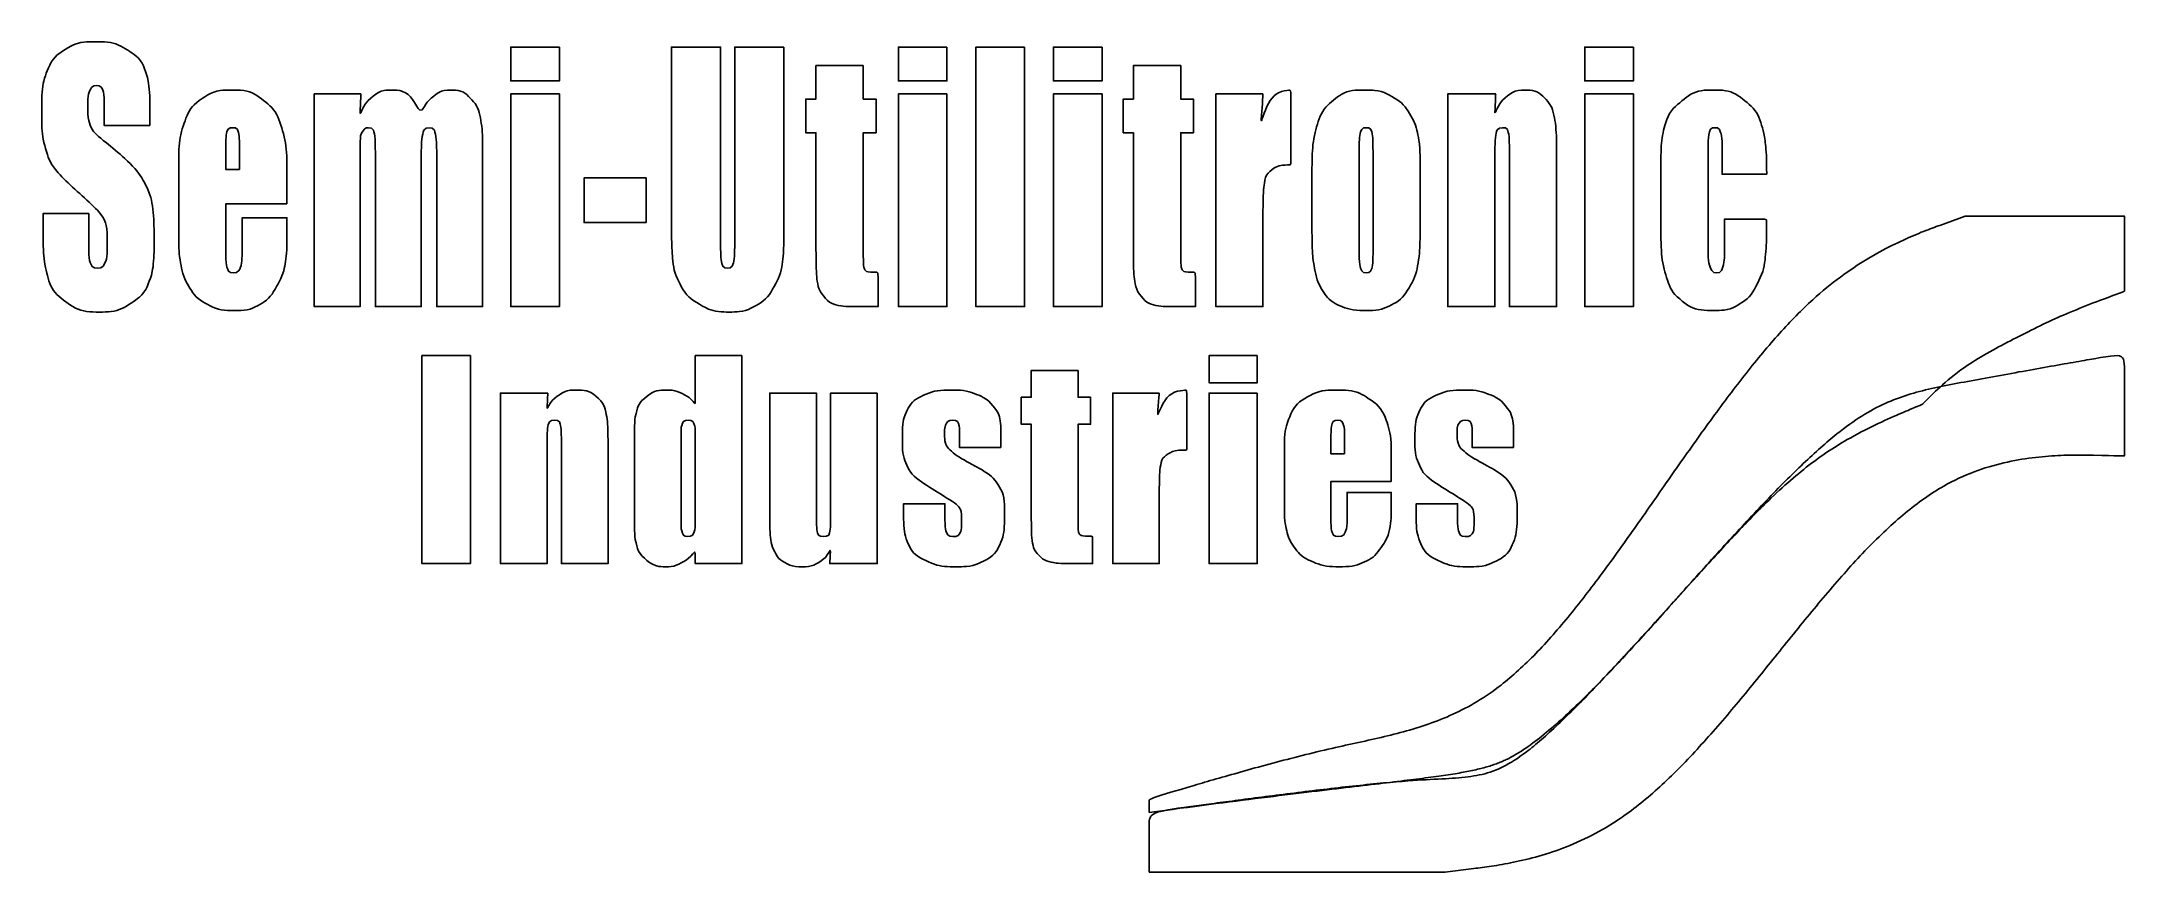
# Model space of a CAD drawing. Extents: x 10041 to 13115, y 7289 to 8515.
import ezdxf

# ---------------------------------------------------------------- set-up
doc = ezdxf.new("R2010")
doc.units = 0
doc.layers.get('0').update_dxf_attribs({"linetype": 'continuous'})

msp = doc.modelspace()

# ---------------------------------------------------------------- linework, layer by layer
at = {"color": 0}
for points in [[(10201.3, 8390.8), (10200.5, 8390.8), (10198.3, 8390.8), (10194.8, 8390.8), (10190.4, 8390.8), (10185.2, 8390.8), (10179.4, 8390.8), (10173.4, 8390.8), (10167.3, 8390.8), (10161.3, 8390.8), (10155.7, 8390.8), (10150.8, 8390.8), (10141, 8390.8), (10136, 8390.8), (10134.2, 8390.8), (10133.9, 8390.8), (10133.9, 8395.5), (10133.9, 8399.8), (10133.9, 8404.9), (10133.9, 8410.1), (10133.9, 8414.4), (10133.9, 8418.8), (10133.9, 8421.3), (10133.9, 8424.2), (10133.9, 8427.8), (10133.8, 8431.6), (10133.4, 8436.4), (10132.9, 8440), (10131.3, 8444.4), (10129.4, 8447.7), (10126.5, 8449.5), (10122.6, 8449.8), (10118.5, 8449.4), (10115.2, 8447), (10113.9, 8444.9), (10112.8, 8442.5), (10111.7, 8440), (10110.7, 8437.2), (10110, 8433.8), (10109.6, 8429.8), (10109.4, 8425.1), (10109.4, 8419.8), (10109.4, 8415.9), (10109.5, 8411.9), (10109.6, 8408), (10110.1, 8402.8), (10110.9, 8398.4), (10112, 8394.7), (10113.2, 8391.4), (10114.5, 8388.2), (10116.3, 8384.7), (10118.1, 8382.3), (10120.4, 8379.7), (10123.2, 8376.9), (10125.6, 8374.7), (10128.6, 8372.2), (10132.4, 8369.1), (10137.2, 8365.2), (10140.1, 8362.8), (10143.2, 8360.3), (10146.6, 8357.5), (10150.1, 8354.6), (10153.6, 8351.6), (10157.2, 8348.6), (10160.7, 8345.5), (10164, 8342.5), (10168.3, 8338.6), (10172.2, 8334.8), (10175.7, 8331.1), (10178.9, 8327.6), (10181.8, 8324.2), (10184.4, 8320.9), (10187, 8317.2), (10189.3, 8313.6), (10191.3, 8310.1), (10193.1, 8306.7), (10194.8, 8303.3), (10196.5, 8299.9), (10198.1, 8296.4), (10199.7, 8292.8), (10201.1, 8288.9), (10202.5, 8284.7), (10203.5, 8280.9), (10204.3, 8276.8), (10205.1, 8272.4), (10205.7, 8267.7), (10206.3, 8262.8), (10206.7, 8257.5), (10206.9, 8252.8), (10207.1, 8247.9), (10207.2, 8243), (10207.3, 8238), (10207.4, 8233), (10207.4, 8228.2), (10207.4, 8223.4), (10207.4, 8218.2), (10207.4, 8213.2), (10207.3, 8208.5), (10207.3, 8204), (10207.1, 8199.7), (10207, 8195.7), (10206.7, 8191.1), (10206.3, 8186.8), (10205.9, 8182.7), (10205.3, 8179), (10204.7, 8175.6), (10203.4, 8170.4), (10201.9, 8165.8), (10200.4, 8161.5), (10198.8, 8157.2), (10197.1, 8152.9), (10195, 8148.9), (10192.5, 8145), (10189.5, 8141.4), (10186, 8138), (10183.1, 8135.7), (10180, 8133.4), (10176.7, 8131.1), (10173.4, 8129), (10170.1, 8126.8), (10166.7, 8124.7), (10163.2, 8122.7), (10159.7, 8120.9), (10156, 8119.4), (10152.2, 8118.2), (10148.3, 8117.2), (10144.2, 8116.6), (10140, 8116.1), (10135.6, 8115.9), (10131.1, 8115.8), (10126.5, 8115.8), (10121.9, 8115.8), (10117.1, 8115.9), (10112.5, 8116.2), (10107.9, 8116.7), (10103.5, 8117.5), (10099.2, 8118.6), (10095.2, 8120), (10091.3, 8121.7), (10087.6, 8123.8), (10084, 8126), (10080.5, 8128.5), (10077.1, 8131), (10073.7, 8133.5), (10070.3, 8136.1), (10067.1, 8138.7), (10064.1, 8141.5), (10061.4, 8144.5), (10059, 8147.6), (10056.9, 8150.9), (10055.1, 8154.4), (10053.6, 8158), (10052.3, 8161.7), (10051.2, 8165.6), (10050.1, 8169.5), (10049, 8173.4), (10048, 8177.4), (10047.1, 8181.7), (10046.2, 8186.2), (10045.6, 8190.1), (10045.1, 8194.3), (10044.7, 8198.7), (10044.3, 8203.4), (10044.1, 8208.3), (10043.9, 8213.5), (10043.8, 8218.6), (10043.7, 8223.5), (10043.7, 8227.7), (10043.7, 8231.1), (10043.7, 8235.8), (10043.7, 8240.1), (10043.7, 8243.9), (10043.7, 8248.4), (10043.7, 8253), (10043.7, 8256.8), (10043.7, 8261), (10055, 8261), (10059.1, 8261), (10063.9, 8261), (10069.1, 8261), (10074.6, 8261), (10080.2, 8261), (10085.8, 8261), (10091, 8261), (10095.8, 8261), (10099.9, 8261), (10107.8, 8261), (10110.7, 8261), (10111.1, 8261), (10111.1, 8253.2), (10111.1, 8249.5), (10111.1, 8245), (10111.1, 8240.2), (10111.1, 8235.2), (10111.1, 8230.4), (10111.1, 8225.9), (10111.1, 8222.2), (10111.1, 8216.6), (10111.1, 8214), (10111.1, 8212), (10111.1, 8208.9), (10111.2, 8205), (10111.3, 8200.9), (10111.7, 8195.7), (10112.2, 8191.7), (10113.1, 8188.9), (10114, 8186.7), (10116.1, 8183), (10119.5, 8180.9), (10124.1, 8180.6), (10128.7, 8181), (10132.3, 8183.6), (10133.6, 8185.9), (10134.9, 8188.4), (10136, 8191.1), (10137, 8194), (10137.8, 8197.6), (10138.2, 8201.7), (10138.3, 8204.9), (10138.4, 8208.8), (10138.4, 8213.6), (10138.4, 8218), (10138.3, 8222.9), (10138.2, 8228), (10138, 8232.8), (10137.5, 8238.6), (10136.8, 8243.5), (10135.8, 8247.5), (10133.9, 8252.1), (10131.6, 8255.8), (10129.2, 8259.3), (10125.9, 8263.5), (10123.7, 8265.9), (10121.1, 8268.7), (10118.1, 8271.7), (10114.6, 8275.1), (10111.6, 8277.9), (10108.3, 8281), (10104.8, 8284.1), (10101.3, 8287.3), (10097.7, 8290.5), (10094.1, 8293.8), (10090.5, 8297), (10087.1, 8300.2), (10083.8, 8303.3), (10080.7, 8306.2), (10077.1, 8309.6), (10073.9, 8312.7), (10071.1, 8315.5), (10068.7, 8318.1), (10066, 8321.1), (10063.8, 8323.7), (10061.8, 8326.2), (10058.9, 8330), (10056.1, 8334.1), (10054.4, 8337.2), (10052.8, 8340.6), (10051.3, 8344.3), (10049.9, 8348.4), (10048.5, 8352.6), (10047.3, 8356.9), (10046, 8361.3), (10044.8, 8365.8), (10043.7, 8370.6), (10043.1, 8374.5), (10042.5, 8378.5), (10042.1, 8382.8), (10041.8, 8387.3), (10041.6, 8391.1), (10041.5, 8395.1), (10041.5, 8399.3), (10041.5, 8403.8), (10041.5, 8408.6), (10041.5, 8412.8), (10041.5, 8417.2), (10041.5, 8421.7), (10041.6, 8426.3), (10041.7, 8430.7), (10041.9, 8435.1), (10042.3, 8440), (10042.7, 8444.6), (10043.2, 8448.9), (10043.9, 8452.8), (10044.7, 8456.5), (10045.8, 8460.6), (10047, 8464.4), (10048.3, 8468), (10049.7, 8471.4), (10051.5, 8475.9), (10053.5, 8480.2), (10055.7, 8484.4), (10058.3, 8488.3), (10061.2, 8491.8), (10064.5, 8495), (10068.2, 8497.9), (10072.1, 8500.6), (10076.1, 8503.2), (10080.2, 8505.7), (10084.4, 8508.1), (10088.7, 8510.2), (10092.2, 8511.5), (10095.8, 8512.5), (10099.5, 8513.4), (10103.5, 8514), (10107.5, 8514.3), (10111.7, 8514.5), (10116.1, 8514.6), (10120.6, 8514.6), (10125.1, 8514.6), (10129.7, 8514.5), (10134.2, 8514.3), (10138.7, 8513.9), (10142.9, 8513.3), (10147.1, 8512.4), (10151, 8511.2), (10154.7, 8509.7), (10158.3, 8508.1), (10161.8, 8506.2), (10165.2, 8504.2), (10168.5, 8502.1), (10171.8, 8500), (10175, 8497.9), (10178.1, 8495.7), (10181, 8493.4), (10184.4, 8490.1), (10187.4, 8486.6), (10189.8, 8482.9), (10191.8, 8478.9), (10193.4, 8474.7), (10194.9, 8470.5), (10196.3, 8466.2), (10197.6, 8461.6), (10198.8, 8456.4), (10199.4, 8452.8), (10199.9, 8448.8), (10200.4, 8444.5), (10200.7, 8439.8), (10201, 8434.8), (10201.1, 8429.5), (10201.3, 8424.1), (10201.3, 8419), (10201.3, 8414.5), (10201.3, 8410.9), (10201.3, 8406), (10201.3, 8402.1), (10201.3, 8397.5), (10201.3, 8392.9)], [(10805.6, 8506.6), (10805.6, 8456.7), (10733.9, 8456.7), (10733.9, 8506.6)], [(11137, 8506.6), (11137, 8506.3), (11137, 8505.6), (11137, 8504.4), (11137, 8502.8), (11137, 8500.7), (11137, 8498.2), (11137, 8495.3), (11137, 8492.1), (11137, 8488.5), (11137, 8484.6), (11137, 8480.4), (11137, 8475.8), (11137, 8471.1), (11137, 8466), (11137, 8460.7), (11137, 8455.3), (11137, 8449.6), (11137, 8443.7), (11137, 8437.7), (11137, 8431.6), (11137, 8425.3), (11137, 8418.9), (11137, 8412.5), (11137, 8406), (11137, 8399.5), (11137, 8392.9), (11137, 8386.4), (11137, 8379.8), (11137, 8373.3), (11137, 8366.9), (11137, 8360.5), (11137, 8354.3), (11137, 8348.1), (11137, 8342.1), (11137, 8336.2), (11137, 8330.6), (11137, 8325.1), (11137, 8319.8), (11137, 8314.8), (11137, 8302), (11137, 8291.1), (11137, 8281.8), (11137, 8274), (11137, 8267.6), (11137, 8262.4), (11137, 8258.2), (11137, 8254.9), (11137, 8252.4), (11137, 8250.5), (11137, 8249.1), (11137, 8248), (11137, 8247), (11137, 8246), (11137, 8242.5), (11137, 8238.3), (11137, 8233.4), (11137, 8228.3), (11136.9, 8223.3), (11136.8, 8218.5), (11136.7, 8214.1), (11136.6, 8210), (11136.4, 8206.3), (11136.2, 8202.9), (11135.8, 8198), (11135.4, 8193.7), (11135, 8189.7), (11134.5, 8185.8), (11133.9, 8181.9), (11133.1, 8177.9), (11132.1, 8173.9), (11130.7, 8169.9), (11129, 8165.9), (11127.1, 8161.8), (11125, 8157.7), (11122.7, 8153.5), (11120.4, 8149.4), (11118.1, 8145.4), (11115.6, 8141.7), (11112.8, 8138.2), (11109.8, 8135.1), (11106.6, 8132.3), (11103.2, 8129.8), (11099.6, 8127.6), (11095.9, 8125.4), (11092.2, 8123.3), (11088.4, 8121.3), (11084.5, 8119.6), (11080.3, 8118.1), (11076, 8117.1), (11071.4, 8116.4), (11067.8, 8116.1), (11064.1, 8115.9), (11060.3, 8115.8), (11056.4, 8115.8), (11052.4, 8115.8), (11048.3, 8115.9), (11044.3, 8116.1), (11040.3, 8116.5), (11036.5, 8117.1), (11032.7, 8117.9), (11029.1, 8118.9), (11025.6, 8120.2), (11021.1, 8122.3), (11016.8, 8124.7), (11012.5, 8127.2), (11008.3, 8129.7), (11004.2, 8132.3), (11000.3, 8135.1), (10996.8, 8138.2), (10993.6, 8141.4), (10990.7, 8145), (10988.3, 8148.8), (10986, 8152.7), (10983.9, 8156.7), (10981.8, 8160.8), (10979.8, 8164.9), (10978, 8169), (10976.5, 8173.2), (10975.2, 8177.4), (10974.3, 8181.8), (10973.6, 8186.2), (10973.1, 8190.7), (10972.7, 8195.1), (10972.4, 8198.5), (10972.1, 8202.2), (10971.9, 8206.3), (10971.6, 8211.1), (10971.5, 8214.8), (10971.4, 8218.9), (10971.3, 8223.4), (10971.2, 8228.3), (10971.1, 8233.7), (10971.1, 8239.4), (10971, 8244.6), (10971, 8250), (10971, 8255.3), (10971, 8260.5), (10971, 8265.2), (10971, 8269.4), (10971, 8272.9), (10971, 8275.1), (10971, 8277.2), (10971, 8279.4), (10971, 8282.2), (10971, 8286), (10971, 8291), (10971, 8297.8), (10971, 8306.6), (10971, 8317.9), (10971, 8321.6), (10971, 8325.6), (10971, 8329.8), (10971, 8334.2), (10971, 8338.8), (10971, 8343.5), (10971, 8348.3), (10971, 8353.3), (10971, 8358.4), (10971, 8363.6), (10971, 8368.9), (10971, 8374.3), (10971, 8379.7), (10971, 8385.1), (10971, 8390.6), (10971, 8396.1), (10971, 8401.6), (10971, 8407), (10971, 8412.4), (10971, 8417.8), (10971, 8423.1), (10971, 8428.3), (10971, 8433.4), (10971, 8438.4), (10971, 8443.2), (10971, 8447.9), (10971, 8452.5), (10971, 8456.9), (10971, 8461.1), (10971, 8465.1), (10971, 8468.8), (10971, 8481.3), (10971, 8490.7), (10971, 8497.4), (10971, 8501.9), (10971, 8504.6), (10971, 8506), (10971, 8506.5), (10971, 8506.6), (10983.1, 8506.6), (10987, 8506.6), (10991.6, 8506.6), (10996.6, 8506.6), (11001.8, 8506.6), (11007.3, 8506.6), (11012.7, 8506.6), (11018, 8506.6), (11022.9, 8506.6), (11027.5, 8506.6), (11031.5, 8506.6), (11040, 8506.6), (11043.1, 8506.6), (11043.6, 8506.6), (11043.6, 8458.8), (11043.6, 8455), (11043.6, 8451), (11043.6, 8446.9), (11043.6, 8442.6), (11043.6, 8438.2), (11043.6, 8433.6), (11043.6, 8428.9), (11043.6, 8424.1), (11043.6, 8419.2), (11043.6, 8414.1), (11043.6, 8409), (11043.6, 8403.8), (11043.6, 8398.5), (11043.6, 8393.2), (11043.6, 8387.8), (11043.6, 8382.3), (11043.6, 8376.9), (11043.6, 8371.4), (11043.6, 8365.9), (11043.6, 8360.3), (11043.6, 8354.8), (11043.6, 8349.3), (11043.6, 8343.8), (11043.6, 8338.4), (11043.6, 8333), (11043.6, 8327.7), (11043.6, 8322.4), (11043.6, 8317.2), (11043.6, 8312), (11043.6, 8307), (11043.6, 8302.1), (11043.6, 8297.3), (11043.6, 8292.6), (11043.6, 8288), (11043.6, 8283.6), (11043.6, 8279.3), (11043.6, 8275.2), (11043.6, 8271.2), (11043.6, 8267.4), (11043.6, 8255.5), (11043.6, 8245.8), (11043.6, 8237.9), (11043.6, 8231.8), (11043.6, 8227.1), (11043.6, 8223.6), (11043.6, 8221.2), (11043.6, 8219.5), (11043.6, 8218.4), (11043.6, 8217.6), (11043.6, 8216.8), (11043.6, 8213.3), (11043.6, 8208.7), (11043.7, 8203.9), (11043.8, 8199.7), (11044, 8196.1), (11044.3, 8193.2), (11044.9, 8190), (11045.5, 8187.6), (11047.1, 8183.3), (11049.8, 8181), (11053.7, 8180.6), (11057.9, 8181), (11060.8, 8183.6), (11062.4, 8188.3), (11063.1, 8191), (11063.6, 8194.6), (11063.9, 8197.8), (11064.2, 8201.9), (11064.3, 8206.7), (11064.4, 8212.1), (11064.4, 8217.3), (11064.4, 8221.4), (11064.4, 8222.2), (11064.4, 8223.1), (11064.4, 8224.3), (11064.4, 8226), (11064.4, 8228.5), (11064.4, 8231.9), (11064.4, 8236.5), (11064.4, 8242.6), (11064.4, 8250.3), (11064.4, 8259.9), (11064.4, 8271.6), (11064.4, 8275.4), (11064.4, 8279.4), (11064.4, 8283.5), (11064.4, 8287.9), (11064.4, 8292.4), (11064.4, 8297), (11064.4, 8301.7), (11064.4, 8306.6), (11064.4, 8311.6), (11064.4, 8316.7), (11064.4, 8321.9), (11064.4, 8327.2), (11064.4, 8332.6), (11064.4, 8338), (11064.4, 8343.4), (11064.4, 8348.9), (11064.4, 8354.5), (11064.4, 8360), (11064.4, 8365.6), (11064.4, 8371.1), (11064.4, 8376.7), (11064.4, 8382.2), (11064.4, 8387.7), (11064.4, 8393.2), (11064.4, 8398.6), (11064.4, 8404), (11064.4, 8409.2), (11064.4, 8414.4), (11064.4, 8419.5), (11064.4, 8424.5), (11064.4, 8429.4), (11064.4, 8434.2), (11064.4, 8438.8), (11064.4, 8443.3), (11064.4, 8447.6), (11064.4, 8451.8), (11064.4, 8455.8), (11064.4, 8459.6), (11064.4, 8472.3), (11064.4, 8482.5), (11064.4, 8490.5), (11064.4, 8496.4), (11064.4, 8500.7), (11064.4, 8503.6), (11064.4, 8505.3), (11064.4, 8506.2), (11064.4, 8506.5), (11064.4, 8506.6), (11082.6, 8506.6), (11087.9, 8506.6), (11093.9, 8506.6), (11100.4, 8506.6), (11107, 8506.6), (11113.5, 8506.6), (11119.6, 8506.6), (11125.2, 8506.6), (11130, 8506.6), (11133.7, 8506.6), (11136.2, 8506.6)], [(11377.7, 8506.6), (11377.7, 8456.7), (11306, 8456.7), (11306, 8506.6)], [(11492.1, 8506.6), (11492.1, 8123.9), (11420.4, 8123.9), (11420.4, 8506.6)], [(11606.5, 8506.6), (11606.5, 8456.7), (11534.8, 8456.7), (11534.8, 8506.6)], [(12390.8, 8506.6), (12390.8, 8456.7), (12319.1, 8456.7), (12319.1, 8506.6)], [(11254.2, 8479.4), (11254.2, 8478.3), (11254.2, 8475.3), (11254.2, 8470.9), (11254.2, 8465.5), (11254.2, 8459.5), (11254.2, 8453.3), (11254.2, 8447.5), (11254.2, 8442.3), (11254.2, 8433.7), (11254.2, 8430.4), (11254.2, 8430), (11257.3, 8430), (11261.3, 8430), (11265.9, 8430), (11269.8, 8430), (11273, 8430), (11273, 8421.7), (11273, 8417.7), (11273, 8413), (11273, 8407.8), (11273, 8402.5), (11273, 8397.4), (11273, 8392.6), (11273, 8388.6), (11273, 8381.4), (11273, 8380.4), (11269.8, 8380.4), (11265.9, 8380.4), (11261.3, 8380.4), (11257.3, 8380.4), (11254.2, 8380.4), (11254.2, 8352.4), (11254.2, 8348.6), (11254.2, 8344.5), (11254.2, 8340.1), (11254.2, 8335.5), (11254.2, 8330.7), (11254.2, 8325.8), (11254.2, 8320.6), (11254.2, 8315.4), (11254.2, 8310), (11254.2, 8304.6), (11254.2, 8299.2), (11254.2, 8293.7), (11254.2, 8288.2), (11254.2, 8282.8), (11254.2, 8277.5), (11254.2, 8272.2), (11254.2, 8267.1), (11254.2, 8262.1), (11254.2, 8257.3), (11254.2, 8252.7), (11254.2, 8248.4), (11254.2, 8244.3), (11254.2, 8240.5), (11254.2, 8230.1), (11254.2, 8222.6), (11254.2, 8217.5), (11254.2, 8214.1), (11254.2, 8211.9), (11254.2, 8210.4), (11254.2, 8209.1), (11254.2, 8205.9), (11254.2, 8202), (11254.2, 8197.6), (11254.3, 8193.4), (11254.5, 8188.5), (11254.7, 8184.7), (11255.1, 8181.9), (11256.5, 8178), (11258.9, 8175.8), (11261.5, 8175.1), (11265.3, 8174.7), (11270.1, 8174.5), (11274, 8174.5), (11275.7, 8173.4), (11275.9, 8166), (11275.9, 8161.9), (11275.9, 8157.1), (11275.9, 8151.9), (11275.9, 8146.5), (11275.9, 8141.2), (11275.9, 8136.4), (11275.9, 8132.3), (11275.9, 8124.9), (11275.9, 8123.9), (11271.2, 8123.9), (11267, 8123.9), (11261.9, 8123.9), (11256.7, 8123.9), (11252.5, 8123.9), (11248.1, 8123.9), (11245.2, 8123.9), (11241.8, 8123.9), (11237.4, 8123.9), (11232.7, 8124), (11228.4, 8124.2), (11224.6, 8124.5), (11221.4, 8124.9), (11217.3, 8125.7), (11213.8, 8126.6), (11210.5, 8127.5), (11207.2, 8128.8), (11204.1, 8130.6), (11201.2, 8133), (11198.5, 8135.9), (11195.9, 8139.1), (11193.3, 8142.4), (11191, 8145.8), (11189.2, 8149.4), (11187.8, 8153.3), (11186.9, 8157.4), (11186.2, 8161.6), (11185.8, 8164.5), (11185.4, 8167.8), (11185.1, 8171.9), (11184.9, 8175.8), (11184.7, 8180.4), (11184.5, 8185.7), (11184.4, 8191.7), (11184.4, 8197), (11184.4, 8202.4), (11184.3, 8207.5), (11184.3, 8212.1), (11184.3, 8215.8), (11184.3, 8217.8), (11184.3, 8219.7), (11184.3, 8222.1), (11184.3, 8225.6), (11184.3, 8230.6), (11184.3, 8237.7), (11184.3, 8247.6), (11184.3, 8251.4), (11184.3, 8255.4), (11184.3, 8259.8), (11184.3, 8264.4), (11184.3, 8269.2), (11184.3, 8274.2), (11184.3, 8279.3), (11184.3, 8284.5), (11184.3, 8289.9), (11184.3, 8295.3), (11184.3, 8300.7), (11184.3, 8306.1), (11184.3, 8311.5), (11184.3, 8316.8), (11184.3, 8322.1), (11184.3, 8327.2), (11184.3, 8332.2), (11184.3, 8337), (11184.3, 8341.6), (11184.3, 8345.9), (11184.3, 8350), (11184.3, 8353.8), (11184.3, 8365), (11184.3, 8372.5), (11184.3, 8377), (11184.3, 8379.4), (11184.3, 8380.2), (11184.3, 8380.4), (11181.8, 8380.4), (11178.7, 8380.4), (11175, 8380.4), (11171.8, 8380.4), (11169.3, 8380.4), (11169.3, 8388.6), (11169.3, 8392.6), (11169.3, 8397.4), (11169.3, 8402.5), (11169.3, 8407.8), (11169.3, 8413), (11169.3, 8417.7), (11169.3, 8421.7), (11169.3, 8429), (11169.3, 8430), (11171.8, 8430), (11175, 8430), (11178.7, 8430), (11181.8, 8430), (11184.3, 8430), (11184.3, 8438.2), (11184.3, 8442.2), (11184.3, 8446.9), (11184.3, 8452.1), (11184.3, 8457.3), (11184.3, 8462.5), (11184.3, 8467.2), (11184.3, 8471.2), (11184.3, 8478.4), (11184.3, 8479.4), (11201.8, 8479.4), (11207, 8479.4), (11212.7, 8479.4), (11218.9, 8479.4), (11225.3, 8479.4), (11231.5, 8479.4), (11237.5, 8479.4), (11242.8, 8479.4), (11247.5, 8479.4), (11251, 8479.4), (11253.4, 8479.4)], [(11722.6, 8479.4), (11722.6, 8478.3), (11722.6, 8475.3), (11722.6, 8470.9), (11722.6, 8465.5), (11722.6, 8459.5), (11722.6, 8453.3), (11722.6, 8447.5), (11722.6, 8442.3), (11722.6, 8433.7), (11722.6, 8430.4), (11722.6, 8430), (11725.8, 8430), (11729.7, 8430), (11734.4, 8430), (11738.3, 8430), (11741.4, 8430), (11741.4, 8421.7), (11741.4, 8417.7), (11741.4, 8413), (11741.4, 8407.8), (11741.4, 8402.5), (11741.4, 8397.4), (11741.4, 8392.6), (11741.4, 8388.6), (11741.4, 8381.4), (11741.4, 8380.4), (11738.3, 8380.4), (11734.4, 8380.4), (11729.7, 8380.4), (11725.8, 8380.4), (11722.6, 8380.4), (11722.6, 8352.4), (11722.6, 8348.6), (11722.6, 8344.5), (11722.6, 8340.1), (11722.6, 8335.5), (11722.6, 8330.7), (11722.6, 8325.8), (11722.6, 8320.6), (11722.6, 8315.4), (11722.6, 8310), (11722.6, 8304.6), (11722.6, 8299.2), (11722.6, 8293.7), (11722.6, 8288.2), (11722.6, 8282.8), (11722.6, 8277.5), (11722.6, 8272.2), (11722.6, 8267.1), (11722.6, 8262.1), (11722.6, 8257.3), (11722.6, 8252.7), (11722.6, 8248.4), (11722.6, 8244.3), (11722.6, 8240.5), (11722.6, 8230.1), (11722.6, 8222.6), (11722.6, 8217.5), (11722.6, 8214.1), (11722.6, 8211.9), (11722.6, 8210.4), (11722.6, 8209.1), (11722.6, 8205.9), (11722.7, 8202), (11722.7, 8197.6), (11722.8, 8193.4), (11722.9, 8188.5), (11723.2, 8184.7), (11723.5, 8181.9), (11725, 8178), (11727.3, 8175.8), (11730, 8175.1), (11733.8, 8174.7), (11738.5, 8174.5), (11742.5, 8174.5), (11744.1, 8173.4), (11744.4, 8166), (11744.4, 8161.9), (11744.4, 8157.1), (11744.4, 8151.9), (11744.4, 8146.5), (11744.4, 8141.2), (11744.4, 8136.4), (11744.4, 8132.3), (11744.4, 8124.9), (11744.4, 8123.9), (11739.7, 8123.9), (11735.4, 8123.9), (11730.3, 8123.9), (11725.2, 8123.9), (11720.9, 8123.9), (11716.5, 8123.9), (11713.6, 8123.9), (11710.2, 8123.9), (11705.8, 8123.9), (11701.2, 8124), (11696.9, 8124.2), (11693.1, 8124.5), (11689.8, 8124.9), (11685.8, 8125.7), (11682.3, 8126.6), (11678.9, 8127.5), (11675.6, 8128.8), (11672.6, 8130.6), (11669.7, 8133), (11667, 8135.9), (11664.4, 8139.1), (11661.8, 8142.4), (11659.5, 8145.8), (11657.7, 8149.4), (11656.3, 8153.3), (11655.4, 8157.4), (11654.7, 8161.6), (11654.3, 8164.5), (11653.9, 8167.8), (11653.5, 8171.9), (11653.3, 8175.8), (11653.1, 8180.4), (11653, 8185.7), (11652.9, 8191.7), (11652.9, 8197), (11652.8, 8202.4), (11652.8, 8207.5), (11652.8, 8212.1), (11652.8, 8215.8), (11652.8, 8217.8), (11652.8, 8219.7), (11652.8, 8222.1), (11652.8, 8225.6), (11652.8, 8230.6), (11652.8, 8237.7), (11652.8, 8247.6), (11652.8, 8251.4), (11652.8, 8255.4), (11652.8, 8259.8), (11652.8, 8264.4), (11652.8, 8269.2), (11652.8, 8274.2), (11652.8, 8279.3), (11652.8, 8284.5), (11652.8, 8289.9), (11652.8, 8295.3), (11652.8, 8300.7), (11652.8, 8306.1), (11652.8, 8311.5), (11652.8, 8316.8), (11652.8, 8322.1), (11652.8, 8327.2), (11652.8, 8332.2), (11652.8, 8337), (11652.8, 8341.6), (11652.8, 8345.9), (11652.8, 8350), (11652.8, 8353.8), (11652.8, 8365), (11652.8, 8372.5), (11652.8, 8377), (11652.8, 8379.4), (11652.8, 8380.2), (11652.8, 8380.4), (11650.3, 8380.4), (11647.2, 8380.4), (11643.5, 8380.4), (11640.3, 8380.4), (11637.8, 8380.4), (11637.8, 8388.6), (11637.8, 8392.6), (11637.8, 8397.4), (11637.8, 8402.5), (11637.8, 8407.8), (11637.8, 8413), (11637.8, 8417.7), (11637.8, 8421.7), (11637.8, 8429), (11637.8, 8430), (11640.3, 8430), (11643.5, 8430), (11647.2, 8430), (11650.3, 8430), (11652.8, 8430), (11652.8, 8438.2), (11652.8, 8442.2), (11652.8, 8446.9), (11652.8, 8452.1), (11652.8, 8457.3), (11652.8, 8462.5), (11652.8, 8467.2), (11652.8, 8471.2), (11652.8, 8478.4), (11652.8, 8479.4), (11670.3, 8479.4), (11675.4, 8479.4), (11681.2, 8479.4), (11687.4, 8479.4), (11693.7, 8479.4), (11700, 8479.4), (11705.9, 8479.4), (11711.3, 8479.4), (11715.9, 8479.4), (11719.5, 8479.4), (11721.8, 8479.4)], [(10403.5, 8275.2), (10402.8, 8275.2), (10400.9, 8275.2), (10398, 8275.2), (10394, 8275.2), (10389.3, 8275.2), (10384, 8275.2), (10378.1, 8275.2), (10372, 8275.2), (10365.6, 8275.2), (10359.1, 8275.2), (10352.8, 8275.2), (10346.7, 8275.2), (10341, 8275.2), (10335.9, 8275.2), (10324.9, 8275.2), (10318.2, 8275.2), (10314.8, 8275.2), (10313.5, 8275.2), (10313.3, 8275.2), (10313.3, 8263.9), (10313.3, 8260.1), (10313.3, 8255.9), (10313.3, 8251.2), (10313.3, 8246.3), (10313.3, 8241.2), (10313.3, 8236.2), (10313.3, 8231.2), (10313.3, 8226.6), (10313.3, 8222.3), (10313.3, 8218.6), (10313.3, 8210.6), (10313.3, 8207), (10313.3, 8205), (10313.3, 8201.9), (10313.4, 8198), (10313.4, 8194), (10313.7, 8188.8), (10314.2, 8184.8), (10314.8, 8182), (10315.6, 8179.9), (10317.3, 8176.1), (10320.2, 8174.1), (10324.4, 8173.7), (10329.2, 8174.2), (10332.7, 8176.9), (10333.9, 8179.2), (10334.8, 8181.9), (10335.7, 8184.7), (10336.4, 8188.2), (10336.8, 8191.1), (10337.1, 8194.6), (10337.3, 8198.7), (10337.4, 8203.2), (10337.5, 8207.5), (10337.5, 8210.9), (10337.5, 8214), (10337.5, 8220.4), (10337.5, 8224.3), (10337.5, 8229), (10337.5, 8234.1), (10337.5, 8239.3), (10337.5, 8244), (10337.5, 8247.9), (10337.5, 8254), (10337.5, 8254.8), (10348.5, 8254.8), (10352.5, 8254.8), (10357.2, 8254.8), (10362.3, 8254.8), (10367.7, 8254.8), (10373.2, 8254.8), (10378.6, 8254.8), (10383.8, 8254.8), (10388.5, 8254.8), (10392.5, 8254.8), (10400.2, 8254.8), (10403.1, 8254.8), (10403.5, 8254.8), (10403.5, 8251), (10403.5, 8247.5), (10403.5, 8243.2), (10403.5, 8239), (10403.5, 8235.5), (10403.5, 8231.7), (10403.5, 8228.4), (10403.5, 8225.5), (10403.5, 8221.7), (10403.4, 8217.4), (10403.4, 8213), (10403.2, 8207.6), (10402.9, 8202.6), (10402.5, 8198.1), (10402, 8194.1), (10401.4, 8190.5), (10400.8, 8187), (10400.2, 8183.5), (10399.5, 8180), (10398.7, 8176.5), (10397.5, 8172.8), (10396.1, 8169.1), (10394.5, 8165.4), (10392.6, 8161.5), (10390.5, 8157.6), (10388.3, 8153.7), (10386.1, 8149.7), (10383.9, 8145.9), (10381.5, 8142.3), (10378.9, 8139), (10376.1, 8136.1), (10373.2, 8133.5), (10370, 8131.1), (10366.8, 8129), (10363.4, 8127.1), (10360, 8125.1), (10356.6, 8123.3), (10352.9, 8121.6), (10349, 8120.3), (10344.8, 8119.3), (10340.3, 8118.7), (10335.6, 8118.3), (10330.6, 8118.2), (10325.6, 8118.2), (10320.7, 8118.2), (10315.8, 8118.3), (10311.1, 8118.7), (10306.6, 8119.3), (10302.3, 8120.3), (10298.1, 8121.6), (10294.2, 8123.2), (10290.4, 8125), (10286.6, 8126.9), (10282.9, 8128.9), (10279.2, 8130.9), (10275.7, 8133.1), (10272.5, 8135.6), (10269.6, 8138.2), (10267, 8141.1), (10264.6, 8144.3), (10262.4, 8147.6), (10260.3, 8150.9), (10258.2, 8154.3), (10256.2, 8157.8), (10254.3, 8161.3), (10252.7, 8164.9), (10251.2, 8168.6), (10250, 8172.5), (10249, 8176.4), (10248.1, 8180.4), (10247.3, 8184.5), (10246.5, 8188.6), (10245.7, 8192.9), (10245.1, 8197.6), (10244.6, 8201.6), (10244.3, 8205.8), (10244, 8210.4), (10243.9, 8215.4), (10243.7, 8220.6), (10243.7, 8225.8), (10243.7, 8230.4), (10243.7, 8233.9), (10243.7, 8236.4), (10243.7, 8239.2), (10243.7, 8244.2), (10243.7, 8253.1), (10243.7, 8256.8), (10243.7, 8261.1), (10243.7, 8265.7), (10243.7, 8270.6), (10243.7, 8275.7), (10243.7, 8280.9), (10243.7, 8286.2), (10243.7, 8291.4), (10243.7, 8296.5), (10243.7, 8301.4), (10243.7, 8306), (10243.7, 8310.3), (10243.7, 8314), (10243.7, 8322.9), (10243.7, 8328), (10243.7, 8331), (10243.7, 8333.9), (10243.7, 8337.1), (10243.7, 8341.2), (10243.7, 8345.8), (10243.9, 8350.8), (10244.1, 8355.7), (10244.4, 8360.5), (10244.9, 8365.1), (10245.4, 8369.4), (10246, 8373.5), (10246.8, 8377.4), (10247.9, 8381.9), (10249.1, 8386.1), (10250.4, 8390.2), (10251.8, 8394.2), (10253.1, 8398.1), (10254.5, 8402), (10256.1, 8405.8), (10257.7, 8409.4), (10259.6, 8412.8), (10261.7, 8415.9), (10264.1, 8418.8), (10266.6, 8421.5), (10270.3, 8424.8), (10274.2, 8427.7), (10278.3, 8430.6), (10282.4, 8433.4), (10286.6, 8436), (10290.9, 8438.3), (10295.4, 8440.2), (10300.1, 8441.6), (10305.1, 8442.5), (10308.9, 8442.9), (10312.9, 8443.1), (10317, 8443.2), (10321.3, 8443.2), (10325.9, 8443.2), (10330.5, 8443.1), (10335.2, 8442.9), (10339.7, 8442.4), (10344.1, 8441.6), (10348.2, 8440.5), (10352.1, 8439), (10355.8, 8437.3), (10359.3, 8435.2), (10362.7, 8433), (10365.9, 8430.5), (10369.1, 8428), (10372.3, 8425.4), (10375.4, 8422.8), (10378.4, 8420.1), (10381.2, 8417.3), (10383.8, 8414.2), (10386.1, 8410.9), (10388.2, 8407.5), (10390.1, 8403.8), (10391.7, 8399.9), (10393.2, 8395.9), (10394.5, 8391.7), (10395.8, 8387.6), (10397.1, 8383.3), (10398.3, 8379), (10399.5, 8374.5), (10400.5, 8369.6), (10401.2, 8365.5), (10401.9, 8361), (10402.4, 8356.3), (10402.8, 8351.3), (10403.1, 8346), (10403.3, 8340.6), (10403.4, 8335.1), (10403.5, 8330), (10403.5, 8325.4), (10403.5, 8321.8), (10403.5, 8318.7), (10403.5, 8316.1), (10403.5, 8312.5), (10403.5, 8306.4), (10403.5, 8301.4), (10403.5, 8295.6), (10403.5, 8289.7), (10403.5, 8284.2), (10403.5, 8279.5), (10403.5, 8276.3)], [(10512.7, 8437.6), (10512.7, 8435.9), (10512.5, 8431.8), (10512.3, 8426.3), (10512, 8420.4), (10511.8, 8415.2), (10511.7, 8408.9), (10512.4, 8409.7), (10513.6, 8412.2), (10515.2, 8415.5), (10517.1, 8419.1), (10519.1, 8422.3), (10521.3, 8425.3), (10523.5, 8427.9), (10527.1, 8431.3), (10530.8, 8434.3), (10534.6, 8437.2), (10538.5, 8439.8), (10542.6, 8441.6), (10547, 8442.7), (10550.1, 8443.1), (10553.6, 8443.2), (10557.9, 8443.2), (10561.7, 8443.2), (10565.8, 8443), (10570.1, 8442.4), (10574.3, 8441.3), (10578.4, 8439.4), (10582.2, 8436.8), (10585.7, 8433.5), (10589, 8429.4), (10592, 8424.7), (10594.8, 8420), (10597.3, 8416.1), (10599.5, 8413.6), (10603.2, 8414.3), (10606.3, 8419.1), (10608.4, 8422.3), (10610.7, 8425.3), (10612.9, 8427.9), (10616.5, 8431.3), (10620.2, 8434.3), (10623.9, 8437.2), (10627.7, 8439.8), (10631.6, 8441.6), (10635.8, 8442.7), (10640.3, 8443.2), (10645.1, 8443.2), (10648.7, 8443.2), (10652.5, 8443), (10656.2, 8442.6), (10659.7, 8441.7), (10662.9, 8440.4), (10666, 8438.6), (10668.8, 8436.5), (10671.5, 8434), (10674.1, 8431.4), (10676.6, 8428.8), (10679.1, 8426.1), (10681.4, 8423.2), (10683.3, 8420.2), (10685, 8417), (10686.3, 8413.6), (10687.4, 8410), (10688.2, 8406.3), (10689, 8402.5), (10689.7, 8398.6), (10690.4, 8394.5), (10691, 8389.8), (10691.4, 8385.9), (10691.7, 8381.5), (10691.9, 8376.6), (10692.1, 8371.3), (10692.2, 8366.8), (10692.2, 8362.2), (10692.2, 8357.9), (10692.3, 8354.1), (10692.3, 8351.1), (10692.3, 8349.7), (10692.3, 8348.4), (10692.3, 8346.7), (10692.3, 8344.3), (10692.3, 8340.8), (10692.3, 8335.9), (10692.3, 8329.3), (10692.3, 8320.7), (10692.3, 8309.6), (10692.3, 8305.8), (10692.3, 8301.7), (10692.3, 8297.4), (10692.3, 8293), (10692.3, 8288.3), (10692.3, 8283.5), (10692.3, 8278.5), (10692.3, 8273.4), (10692.3, 8268.2), (10692.3, 8262.8), (10692.3, 8257.4), (10692.3, 8252), (10692.3, 8246.5), (10692.3, 8240.9), (10692.3, 8235.3), (10692.3, 8229.8), (10692.3, 8224.2), (10692.3, 8218.7), (10692.3, 8213.2), (10692.3, 8207.8), (10692.3, 8202.5), (10692.3, 8197.3), (10692.3, 8192.2), (10692.3, 8187.2), (10692.3, 8182.4), (10692.3, 8177.7), (10692.3, 8173.2), (10692.3, 8168.9), (10692.3, 8164.9), (10692.3, 8161), (10692.3, 8148.8), (10692.3, 8139.5), (10692.3, 8132.9), (10692.3, 8128.5), (10692.3, 8125.8), (10692.3, 8124.5), (10692.3, 8123.9), (10692.3, 8123.9), (10681, 8123.9), (10677.3, 8123.9), (10673.1, 8123.9), (10668.4, 8123.9), (10663.5, 8123.9), (10658.5, 8123.9), (10653.4, 8123.9), (10648.5, 8123.9), (10643.9, 8123.9), (10639.6, 8123.9), (10635.9, 8123.9), (10628, 8123.9), (10625.1, 8123.9), (10624.7, 8123.9), (10624.7, 8157.9), (10624.7, 8161.7), (10624.7, 8165.7), (10624.7, 8170), (10624.7, 8174.4), (10624.7, 8179.1), (10624.7, 8183.9), (10624.7, 8188.8), (10624.7, 8193.9), (10624.7, 8199.1), (10624.7, 8204.4), (10624.7, 8209.8), (10624.7, 8215.2), (10624.7, 8220.6), (10624.7, 8226.1), (10624.7, 8231.6), (10624.7, 8237), (10624.7, 8242.5), (10624.7, 8247.8), (10624.7, 8253.1), (10624.7, 8258.3), (10624.7, 8263.4), (10624.7, 8268.3), (10624.7, 8273.1), (10624.7, 8277.8), (10624.7, 8282.2), (10624.7, 8286.5), (10624.7, 8290.5), (10624.7, 8294.3), (10624.7, 8305.5), (10624.7, 8314), (10624.7, 8320.3), (10624.7, 8324.6), (10624.7, 8327.6), (10624.7, 8329.7), (10624.7, 8331.3), (10624.7, 8332.8), (10624.7, 8336), (10624.6, 8339.9), (10624.6, 8344.3), (10624.6, 8348.9), (10624.5, 8353.4), (10624.4, 8358.5), (10624.3, 8363), (10624.1, 8366.8), (10623.9, 8370), (10623.3, 8374.7), (10622.7, 8378.1), (10622, 8381.2), (10621.1, 8384), (10618, 8387.1), (10613.4, 8387.7), (10608.8, 8387.2), (10605.6, 8384), (10604.6, 8381.3), (10603.9, 8378.2), (10603.2, 8374.9), (10602.6, 8370.2), (10602.3, 8367), (10602.1, 8363.2), (10602, 8358.7), (10601.8, 8353.6), (10601.8, 8349.1), (10601.7, 8344.4), (10601.7, 8340), (10601.7, 8336), (10601.7, 8332.8), (10601.7, 8331.3), (10601.7, 8329.7), (10601.7, 8327.6), (10601.7, 8324.6), (10601.7, 8320.3), (10601.7, 8314), (10601.7, 8305.5), (10601.7, 8294.3), (10601.7, 8290.5), (10601.7, 8286.5), (10601.7, 8282.2), (10601.7, 8277.8), (10601.7, 8273.1), (10601.7, 8268.3), (10601.7, 8263.4), (10601.7, 8258.3), (10601.7, 8253.1), (10601.7, 8247.8), (10601.7, 8242.5), (10601.7, 8237), (10601.7, 8231.6), (10601.7, 8226.1), (10601.7, 8220.6), (10601.7, 8215.2), (10601.7, 8209.8), (10601.7, 8204.4), (10601.7, 8199.1), (10601.7, 8193.9), (10601.7, 8188.8), (10601.7, 8183.9), (10601.7, 8179.1), (10601.7, 8174.4), (10601.7, 8170), (10601.7, 8165.7), (10601.7, 8161.7), (10601.7, 8157.9), (10601.7, 8145.3), (10601.7, 8136.3), (10601.7, 8130.2), (10601.7, 8126.6), (10601.7, 8124.7), (10601.7, 8124), (10601.7, 8123.9), (10590.5, 8123.9), (10586.8, 8123.9), (10582.5, 8123.9), (10577.9, 8123.9), (10573, 8123.9), (10567.9, 8123.9), (10562.9, 8123.9), (10558, 8123.9), (10553.3, 8123.9), (10549.1, 8123.9), (10545.4, 8123.9), (10537.5, 8123.9), (10534.5, 8123.9), (10534.1, 8123.9), (10534.1, 8157.1), (10534.1, 8160.9), (10534.1, 8165), (10534.1, 8169.3), (10534.1, 8173.8), (10534.1, 8178.5), (10534.1, 8183.4), (10534.1, 8188.5), (10534.1, 8193.6), (10534.1, 8198.9), (10534.1, 8204.3), (10534.1, 8209.7), (10534.1, 8215.2), (10534.1, 8220.7), (10534.1, 8226.3), (10534.1, 8231.8), (10534.1, 8237.3), (10534.1, 8242.7), (10534.1, 8248.1), (10534.1, 8253.4), (10534.1, 8258.6), (10534.1, 8263.6), (10534.1, 8268.5), (10534.1, 8273.2), (10534.1, 8277.7), (10534.1, 8282), (10534.1, 8286.1), (10534.1, 8289.9), (10534.1, 8300.9), (10534.1, 8309.2), (10534.1, 8315.3), (10534.1, 8319.6), (10534.1, 8322.6), (10534.1, 8324.8), (10534.1, 8326.5), (10534.1, 8328.3), (10534.1, 8331.9), (10534.1, 8336.4), (10534.1, 8341.5), (10534.1, 8346.7), (10534, 8351.8), (10533.9, 8357.6), (10533.8, 8362.6), (10533.7, 8366.8), (10533.5, 8370.3), (10533, 8375.1), (10532.5, 8378.5), (10531.9, 8381.5), (10531.1, 8384.1), (10528.1, 8387.2), (10523.7, 8387.7), (10520.4, 8387.4), (10517.8, 8385.8), (10515.5, 8382.8), (10513.5, 8379.5), (10512.3, 8375.5), (10511.9, 8371), (10511.8, 8368.6), (10511.7, 8365.5), (10511.6, 8361.2), (10511.6, 8355.6), (10511.5, 8351.3), (10511.5, 8347.1), (10511.5, 8343.9), (10511.5, 8343), (10511.5, 8341.8), (10511.5, 8340.1), (10511.5, 8337.1), (10511.5, 8332.6), (10511.5, 8326.1), (10511.5, 8317.1), (10511.5, 8305.1), (10511.5, 8301.2), (10511.5, 8297.1), (10511.5, 8292.8), (10511.5, 8288.2), (10511.5, 8283.5), (10511.5, 8278.6), (10511.5, 8273.5), (10511.5, 8268.4), (10511.5, 8263), (10511.5, 8257.6), (10511.5, 8252.2), (10511.5, 8246.6), (10511.5, 8241), (10511.5, 8235.4), (10511.5, 8229.8), (10511.5, 8224.2), (10511.5, 8218.6), (10511.5, 8213.1), (10511.5, 8207.6), (10511.5, 8202.2), (10511.5, 8196.9), (10511.5, 8191.7), (10511.5, 8186.6), (10511.5, 8181.7), (10511.5, 8177), (10511.5, 8172.4), (10511.5, 8168.1), (10511.5, 8164), (10511.5, 8160.1), (10511.5, 8148.2), (10511.5, 8139.2), (10511.5, 8132.7), (10511.5, 8128.4), (10511.5, 8125.8), (10511.5, 8124.4), (10511.5, 8123.9), (10511.5, 8123.9), (10500.3, 8123.9), (10496.6, 8123.9), (10492.3, 8123.9), (10487.7, 8123.9), (10482.8, 8123.9), (10477.7, 8123.9), (10472.7, 8123.9), (10467.8, 8123.9), (10463.1, 8123.9), (10458.9, 8123.9), (10455.2, 8123.9), (10447.3, 8123.9), (10444.4, 8123.9), (10443.9, 8123.9), (10443.9, 8176.2), (10443.9, 8180), (10443.9, 8184), (10443.9, 8188.1), (10443.9, 8192.4), (10443.9, 8196.9), (10443.9, 8201.5), (10443.9, 8206.2), (10443.9, 8211), (10443.9, 8215.9), (10443.9, 8221), (10443.9, 8226.1), (10443.9, 8231.3), (10443.9, 8236.6), (10443.9, 8242), (10443.9, 8247.4), (10443.9, 8252.9), (10443.9, 8258.4), (10443.9, 8263.9), (10443.9, 8269.5), (10443.9, 8275.1), (10443.9, 8280.7), (10443.9, 8286.3), (10443.9, 8291.9), (10443.9, 8297.5), (10443.9, 8303), (10443.9, 8308.5), (10443.9, 8314), (10443.9, 8319.4), (10443.9, 8324.8), (10443.9, 8330.1), (10443.9, 8335.3), (10443.9, 8340.5), (10443.9, 8345.5), (10443.9, 8350.4), (10443.9, 8355.3), (10443.9, 8360), (10443.9, 8364.6), (10443.9, 8369), (10443.9, 8373.3), (10443.9, 8377.5), (10443.9, 8381.5), (10443.9, 8385.3), (10443.9, 8398.3), (10443.9, 8408.9), (10443.9, 8417.4), (10443.9, 8424.1), (10443.9, 8429.1), (10443.9, 8432.6), (10443.9, 8435), (10443.9, 8436.5), (10443.9, 8437.2), (10443.9, 8437.5), (10443.9, 8437.6), (10461.1, 8437.6), (10466.2, 8437.6), (10471.9, 8437.6), (10478, 8437.6), (10484.2, 8437.6), (10490.4, 8437.6), (10496.3, 8437.6), (10501.6, 8437.6), (10506.1, 8437.6), (10509.6, 8437.6), (10511.9, 8437.6)], [(10805.6, 8437.6), (10805.6, 8123.9), (10733.9, 8123.9), (10733.9, 8437.6)], [(11377.7, 8437.6), (11377.7, 8123.9), (11306, 8123.9), (11306, 8437.6)], [(11606.5, 8437.6), (11606.5, 8123.9), (11534.8, 8123.9), (11534.8, 8437.6)], [(11844.1, 8437.6), (11844, 8436.4), (11843.8, 8433.2), (11843.5, 8428.6), (11843.2, 8423.1), (11842.8, 8417.3), (11842.4, 8411.6), (11842, 8406.6), (11841.6, 8399.5), (11841.9, 8398.1), (11843, 8401.2), (11844.3, 8404.7), (11845.8, 8409), (11847.7, 8413.8), (11849.9, 8418.8), (11852.2, 8423.5), (11854.8, 8427.8), (11857.6, 8431.5), (11860.5, 8434.6), (11863.6, 8437.2), (11866.9, 8439.2), (11871.2, 8440.9), (11875.4, 8442), (11879.2, 8442.6), (11882.1, 8442.9), (11883.7, 8442.9), (11884.6, 8442), (11885.1, 8439.2), (11885.3, 8433.8), (11885.3, 8424.8), (11885.3, 8420.9), (11885.3, 8416.6), (11885.3, 8411.9), (11885.3, 8406.9), (11885.3, 8401.7), (11885.3, 8396.3), (11885.3, 8390.8), (11885.3, 8385.3), (11885.3, 8379.8), (11885.3, 8374.4), (11885.3, 8369.2), (11885.3, 8364.2), (11885.3, 8359.5), (11885.3, 8355.1), (11885.3, 8351.2), (11885.3, 8340.6), (11885.1, 8335.1), (11884.4, 8333.1), (11883.2, 8332.8), (11880.5, 8332.8), (11876.9, 8332.7), (11873.1, 8332.4), (11868, 8331.6), (11863.8, 8330.1), (11860.3, 8328.1), (11857.2, 8325.7), (11854.3, 8323.3), (11851.6, 8320.7), (11849.5, 8317.7), (11848, 8314.1), (11846.9, 8310.2), (11846.2, 8306), (11845.7, 8303.1), (11845.3, 8299.8), (11844.9, 8295.7), (11844.7, 8291.9), (11844.5, 8287.4), (11844.3, 8282.2), (11844.2, 8276.3), (11844.2, 8271.2), (11844.1, 8265.9), (11844.1, 8260.9), (11844.1, 8256.4), (11844.1, 8252.8), (11844.1, 8250.6), (11844.1, 8248.5), (11844.1, 8245.8), (11844.1, 8241.8), (11844.1, 8235.8), (11844.1, 8227.1), (11844.1, 8223.2), (11844.1, 8219), (11844.1, 8214.5), (11844.1, 8209.6), (11844.1, 8204.6), (11844.1, 8199.3), (11844.1, 8194), (11844.1, 8188.5), (11844.1, 8183.1), (11844.1, 8177.6), (11844.1, 8172.3), (11844.1, 8167), (11844.1, 8162), (11844.1, 8157.1), (11844.1, 8152.6), (11844.1, 8148.4), (11844.1, 8144.5), (11844.1, 8134.4), (11844.1, 8128.3), (11844.1, 8125.2), (11844.1, 8124), (11844.1, 8123.9), (11832.5, 8123.9), (11828.7, 8123.9), (11824.3, 8123.9), (11819.5, 8123.9), (11814.5, 8123.9), (11809.3, 8123.9), (11804.1, 8123.9), (11799, 8123.9), (11794.2, 8123.9), (11789.9, 8123.9), (11786.1, 8123.9), (11777.9, 8123.9), (11774.9, 8123.9), (11774.5, 8123.9), (11774.5, 8176.2), (11774.5, 8180), (11774.5, 8184), (11774.5, 8188.1), (11774.5, 8192.4), (11774.5, 8196.9), (11774.5, 8201.5), (11774.5, 8206.2), (11774.5, 8211), (11774.5, 8215.9), (11774.5, 8221), (11774.5, 8226.1), (11774.5, 8231.3), (11774.5, 8236.6), (11774.5, 8242), (11774.5, 8247.4), (11774.5, 8252.9), (11774.5, 8258.4), (11774.5, 8263.9), (11774.5, 8269.5), (11774.5, 8275.1), (11774.5, 8280.7), (11774.5, 8286.3), (11774.5, 8291.9), (11774.5, 8297.5), (11774.5, 8303), (11774.5, 8308.5), (11774.5, 8314), (11774.5, 8319.4), (11774.5, 8324.8), (11774.5, 8330.1), (11774.5, 8335.3), (11774.5, 8340.5), (11774.5, 8345.5), (11774.5, 8350.4), (11774.5, 8355.3), (11774.5, 8360), (11774.5, 8364.6), (11774.5, 8369), (11774.5, 8373.3), (11774.5, 8377.5), (11774.5, 8381.5), (11774.5, 8385.3), (11774.5, 8398.3), (11774.5, 8408.9), (11774.5, 8417.4), (11774.5, 8424.1), (11774.5, 8429.1), (11774.5, 8432.6), (11774.5, 8435), (11774.5, 8436.5), (11774.5, 8437.2), (11774.5, 8437.5), (11774.5, 8437.6), (11791.9, 8437.6), (11797, 8437.6), (11802.8, 8437.6), (11808.9, 8437.6), (11815.3, 8437.6), (11821.5, 8437.6), (11827.4, 8437.6), (11832.8, 8437.6), (11837.4, 8437.6), (11841, 8437.6), (11843.3, 8437.6)], [(12076.1, 8327.4), (12076.1, 8326.6), (12076.1, 8324.5), (12076.1, 8321.1), (12076.1, 8316.7), (12076.1, 8311.6), (12076.1, 8305.8), (12076.1, 8299.6), (12076.1, 8293.3), (12076.1, 8286.9), (12076.1, 8280.7), (12076.1, 8274.9), (12076.1, 8269.8), (12076.1, 8260.4), (12076.1, 8254.4), (12076.1, 8250.8), (12076.1, 8248.3), (12076.1, 8245.9), (12076.1, 8242.5), (12076.1, 8238.4), (12076.1, 8233.6), (12076, 8228.6), (12076, 8223.6), (12075.8, 8218.9), (12075.7, 8214.4), (12075.5, 8210.3), (12075.2, 8206.5), (12074.9, 8202.9), (12074.4, 8197.7), (12073.7, 8193), (12073, 8188.5), (12072.3, 8184.1), (12071.5, 8179.8), (12070.6, 8175.5), (12069.3, 8171.3), (12067.9, 8167.2), (12066.1, 8163.2), (12064.2, 8159.3), (12062, 8155.5), (12059.7, 8151.6), (12057.5, 8147.9), (12055.1, 8144.2), (12052.6, 8140.7), (12050, 8137.6), (12047.1, 8134.8), (12043.9, 8132.3), (12040.6, 8130.1), (12037.2, 8128.2), (12033.6, 8126.4), (12030.1, 8124.6), (12026.5, 8122.9), (12022.7, 8121.4), (12018.8, 8120.2), (12014.8, 8119.3), (12010.5, 8118.6), (12006.1, 8118.3), (12001.5, 8118.2), (11996.7, 8118.2), (11991.8, 8118.2), (11986.8, 8118.3), (11982, 8118.6), (11977.4, 8119.1), (11973, 8119.9), (11968.9, 8120.9), (11965.1, 8122.2), (11961.4, 8123.6), (11957.8, 8125.2), (11954.3, 8126.7), (11950.8, 8128.4), (11947.5, 8130.2), (11944.5, 8132.3), (11941.7, 8134.6), (11939.2, 8137.2), (11937, 8140.1), (11934.9, 8143.1), (11932.9, 8146.2), (11930.9, 8149.3), (11929, 8152.6), (11927.3, 8155.9), (11925.7, 8159.5), (11924.3, 8163.3), (11923, 8167.3), (11922, 8171.5), (11921.1, 8175.8), (11920.2, 8180.2), (11919.4, 8184.7), (11918.6, 8189.5), (11917.9, 8194.7), (11917.6, 8198.1), (11917.3, 8201.9), (11917, 8205.9), (11916.8, 8210.1), (11916.7, 8214.6), (11916.6, 8219.4), (11916.5, 8224.1), (11916.5, 8228.6), (11916.4, 8232.6), (11916.4, 8235.7), (11916.4, 8238.5), (11916.4, 8241.3), (11916.4, 8245.8), (11916.4, 8253.6), (11916.4, 8257.5), (11916.4, 8262), (11916.4, 8267), (11916.4, 8272.2), (11916.4, 8277.6), (11916.4, 8283.1), (11916.4, 8288.5), (11916.4, 8293.7), (11916.4, 8298.7), (11916.4, 8303.2), (11916.4, 8307.1), (11916.4, 8315), (11916.4, 8319.5), (11916.4, 8322.4), (11916.4, 8325.4), (11916.4, 8328.9), (11916.5, 8333.2), (11916.5, 8338.1), (11916.6, 8343.4), (11916.8, 8348.6), (11917.1, 8353.7), (11917.5, 8358.5), (11917.9, 8363.1), (11918.5, 8367.4), (11919.1, 8371.4), (11920.1, 8376.1), (11921.1, 8380.5), (11922.2, 8384.7), (11923.3, 8388.9), (11924.5, 8392.9), (11925.7, 8397), (11927, 8400.9), (11928.6, 8404.7), (11930.3, 8408.3), (11932.2, 8411.7), (11934.4, 8414.9), (11936.8, 8417.9), (11939.5, 8420.7), (11942.3, 8423.3), (11945.2, 8425.8), (11948.2, 8428.3), (11951.2, 8430.8), (11954.2, 8433.2), (11957.4, 8435.4), (11960.7, 8437.4), (11964.2, 8439.1), (11967.9, 8440.5), (11971.8, 8441.6), (11976, 8442.4), (11980.3, 8442.9), (11984.7, 8443.1), (11989.2, 8443.2), (11993.5, 8443.2), (11997.7, 8443.2), (12001.8, 8443.2), (12005.6, 8443), (12009.3, 8442.7), (12014, 8442), (12018.5, 8440.9), (12022.7, 8439.5), (12026.7, 8437.8), (12030.6, 8435.8), (12034.3, 8433.7), (12038, 8431.5), (12041.7, 8429.3), (12045.1, 8427), (12048.3, 8424.4), (12051.1, 8421.6), (12053.7, 8418.6), (12056.1, 8415.5), (12058.2, 8412.1), (12060.3, 8408.7), (12062.3, 8405.3), (12064.2, 8401.9), (12066, 8398.4), (12067.6, 8394.9), (12069, 8391.4), (12070.2, 8387.9), (12071.2, 8384.3), (12072, 8380.7), (12072.8, 8377), (12073.5, 8373.3), (12074.2, 8369.1), (12074.9, 8363.8), (12075.2, 8361.5), (12075.4, 8358.8), (12075.6, 8355.6), (12075.8, 8351.7), (12075.9, 8347.1), (12076, 8341.6), (12076.1, 8335.1)], [(12187.6, 8437.6), (12187.5, 8436), (12187.4, 8432), (12187.1, 8426.6), (12186.9, 8420.9), (12186.7, 8415.9), (12186.5, 8409.8), (12187.2, 8410.6), (12188.3, 8413.1), (12189.8, 8416.3), (12191.6, 8419.7), (12193.6, 8422.9), (12195.6, 8425.8), (12197.8, 8428.3), (12201.3, 8431.6), (12204.9, 8434.6), (12208.6, 8437.4), (12212.4, 8439.9), (12216.5, 8441.7), (12220.8, 8442.8), (12225.5, 8443.2), (12230.6, 8443.2), (12234.3, 8443.2), (12238.1, 8443), (12241.8, 8442.6), (12245.3, 8441.7), (12248.5, 8440.4), (12251.5, 8438.7), (12254.3, 8436.6), (12257, 8434.2), (12259.5, 8431.6), (12262, 8429.1), (12264.4, 8426.4), (12266.6, 8423.6), (12268.6, 8420.6), (12270.2, 8417.3), (12271.5, 8413.9), (12272.6, 8410.2), (12273.4, 8406.4), (12274.2, 8402.5), (12274.9, 8398.5), (12275.6, 8394.2), (12276.2, 8389.4), (12276.5, 8385.2), (12276.8, 8380.6), (12277.1, 8375.5), (12277.2, 8369.8), (12277.3, 8365), (12277.4, 8360.2), (12277.4, 8355.6), (12277.4, 8351.5), (12277.4, 8348.3), (12277.4, 8346.9), (12277.4, 8345.5), (12277.4, 8343.7), (12277.4, 8341.3), (12277.4, 8337.8), (12277.4, 8333), (12277.4, 8326.5), (12277.4, 8318), (12277.4, 8307.1), (12277.4, 8303.3), (12277.4, 8299.3), (12277.4, 8295.1), (12277.4, 8290.6), (12277.4, 8286), (12277.4, 8281.3), (12277.4, 8276.4), (12277.4, 8271.3), (12277.4, 8266.2), (12277.4, 8260.9), (12277.4, 8255.6), (12277.4, 8250.2), (12277.4, 8244.8), (12277.4, 8239.3), (12277.4, 8233.8), (12277.4, 8228.3), (12277.4, 8222.8), (12277.4, 8217.4), (12277.4, 8212), (12277.4, 8206.6), (12277.4, 8201.4), (12277.4, 8196.2), (12277.4, 8191.2), (12277.4, 8186.3), (12277.4, 8181.5), (12277.4, 8176.9), (12277.4, 8172.5), (12277.4, 8168.3), (12277.4, 8164.3), (12277.4, 8160.5), (12277.4, 8148.4), (12277.4, 8139.3), (12277.4, 8132.8), (12277.4, 8128.5), (12277.4, 8125.8), (12277.4, 8124.4), (12277.4, 8123.9), (12277.4, 8123.9), (12265.8, 8123.9), (12262, 8123.9), (12257.6, 8123.9), (12252.9, 8123.9), (12247.8, 8123.9), (12242.6, 8123.9), (12237.4, 8123.9), (12232.3, 8123.9), (12227.5, 8123.9), (12223.2, 8123.9), (12219.4, 8123.9), (12211.2, 8123.9), (12208.2, 8123.9), (12207.8, 8123.9), (12207.8, 8160.1), (12207.8, 8163.9), (12207.8, 8168.1), (12207.8, 8172.4), (12207.8, 8176.9), (12207.8, 8181.7), (12207.8, 8186.6), (12207.8, 8191.6), (12207.8, 8196.8), (12207.8, 8202.1), (12207.8, 8207.5), (12207.8, 8213), (12207.8, 8218.5), (12207.8, 8224.1), (12207.8, 8229.7), (12207.8, 8235.3), (12207.8, 8240.9), (12207.8, 8246.5), (12207.8, 8252), (12207.8, 8257.5), (12207.8, 8262.9), (12207.8, 8268.2), (12207.8, 8273.4), (12207.8, 8278.4), (12207.8, 8283.3), (12207.8, 8288), (12207.8, 8292.6), (12207.8, 8296.9), (12207.8, 8301), (12207.8, 8304.9), (12207.8, 8316.9), (12207.8, 8325.9), (12207.8, 8332.5), (12207.8, 8337), (12207.8, 8340.1), (12207.8, 8342.1), (12207.8, 8343.4), (12207.8, 8344.7), (12207.8, 8348), (12207.8, 8352.2), (12207.7, 8356.8), (12207.7, 8361.3), (12207.6, 8366.6), (12207.4, 8371), (12207.2, 8374.5), (12206.7, 8378), (12206.2, 8380.6), (12204.9, 8384.9), (12202, 8387.3), (12197.5, 8387.7), (12193, 8387.2), (12189.8, 8384.5), (12188.9, 8382.2), (12188.3, 8379.5), (12187.7, 8376.6), (12187.1, 8372.6), (12186.8, 8368.7), (12186.6, 8363.9), (12186.5, 8358), (12186.4, 8353.1), (12186.4, 8348), (12186.4, 8343.5), (12186.4, 8339.8), (12186.4, 8338.5), (12186.4, 8337), (12186.4, 8335), (12186.4, 8332), (12186.4, 8327.5), (12186.4, 8321.1), (12186.4, 8312.2), (12186.4, 8300.6), (12186.4, 8296.8), (12186.4, 8292.8), (12186.4, 8288.5), (12186.4, 8284.1), (12186.4, 8279.5), (12186.4, 8274.7), (12186.4, 8269.8), (12186.4, 8264.7), (12186.4, 8259.6), (12186.4, 8254.3), (12186.4, 8249), (12186.4, 8243.6), (12186.4, 8238.1), (12186.4, 8232.6), (12186.4, 8227.1), (12186.4, 8221.7), (12186.4, 8216.2), (12186.4, 8210.8), (12186.4, 8205.5), (12186.4, 8200.2), (12186.4, 8195), (12186.4, 8190), (12186.4, 8185.1), (12186.4, 8180.3), (12186.4, 8175.7), (12186.4, 8171.2), (12186.4, 8167), (12186.4, 8163), (12186.4, 8159.2), (12186.4, 8147.5), (12186.4, 8138.8), (12186.4, 8132.5), (12186.4, 8128.3), (12186.4, 8125.7), (12186.4, 8124.4), (12186.4, 8123.9), (12186.4, 8123.9), (12174.8, 8123.9), (12171, 8123.9), (12166.6, 8123.9), (12161.8, 8123.9), (12156.7, 8123.9), (12151.5, 8123.9), (12146.3, 8123.9), (12141.3, 8123.9), (12136.5, 8123.9), (12132.1, 8123.9), (12128.3, 8123.9), (12120.2, 8123.9), (12117.1, 8123.9), (12116.7, 8123.9), (12116.7, 8176.2), (12116.7, 8180), (12116.7, 8184), (12116.7, 8188.1), (12116.7, 8192.4), (12116.7, 8196.9), (12116.7, 8201.5), (12116.7, 8206.2), (12116.7, 8211), (12116.7, 8215.9), (12116.7, 8221), (12116.7, 8226.1), (12116.7, 8231.3), (12116.7, 8236.6), (12116.7, 8242), (12116.7, 8247.4), (12116.7, 8252.9), (12116.7, 8258.4), (12116.7, 8263.9), (12116.7, 8269.5), (12116.7, 8275.1), (12116.7, 8280.7), (12116.7, 8286.3), (12116.7, 8291.9), (12116.7, 8297.5), (12116.7, 8303), (12116.7, 8308.5), (12116.7, 8314), (12116.7, 8319.4), (12116.7, 8324.8), (12116.7, 8330.1), (12116.7, 8335.3), (12116.7, 8340.5), (12116.7, 8345.5), (12116.7, 8350.4), (12116.7, 8355.3), (12116.7, 8360), (12116.7, 8364.6), (12116.7, 8369), (12116.7, 8373.3), (12116.7, 8377.5), (12116.7, 8381.5), (12116.7, 8385.3), (12116.7, 8398.3), (12116.7, 8408.9), (12116.7, 8417.4), (12116.7, 8424.1), (12116.7, 8429.1), (12116.7, 8432.6), (12116.7, 8435), (12116.7, 8436.5), (12116.7, 8437.2), (12116.7, 8437.5), (12116.7, 8437.6), (12134.4, 8437.6), (12139.7, 8437.6), (12145.5, 8437.6), (12151.8, 8437.6), (12158.2, 8437.6), (12164.6, 8437.6), (12170.6, 8437.6), (12176.1, 8437.6), (12180.8, 8437.6), (12184.4, 8437.6), (12186.7, 8437.6)], [(12390.8, 8437.6), (12390.8, 8123.9), (12319.1, 8123.9), (12319.1, 8437.6)], [(12587.5, 8319.1), (12586.5, 8319.1), (12583.9, 8319.1), (12579.9, 8319.1), (12574.8, 8319.1), (12569, 8319.1), (12562.6, 8319.1), (12556.1, 8319.1), (12549.6, 8319.1), (12543.6, 8319.1), (12538.2, 8319.1), (12528.7, 8319.1), (12523.8, 8319.1), (12522, 8319.1), (12521.8, 8319.1), (12521.8, 8325.2), (12521.8, 8329.4), (12521.8, 8334.5), (12521.8, 8339.9), (12521.8, 8345), (12521.8, 8349.3), (12521.8, 8354.8), (12521.8, 8357.4), (12521.7, 8361.8), (12521.6, 8367.2), (12521.4, 8372), (12520.9, 8375.8), (12520.2, 8378.6), (12519.5, 8380.9), (12517.8, 8385.1), (12515.1, 8387.3), (12511.2, 8387.7), (12507.4, 8387.3), (12504.7, 8385.4), (12503.1, 8381.8), (12501.9, 8377), (12501.4, 8373.2), (12501.2, 8368.2), (12501.1, 8364.3), (12501.1, 8360.5), (12501.1, 8357.6), (12501.1, 8356.5), (12501.1, 8355.1), (12501.1, 8352.5), (12501.1, 8348.1), (12501.1, 8341), (12501.1, 8330.6), (12501.1, 8326.8), (12501.1, 8322.5), (12501.1, 8318), (12501.1, 8313.3), (12501.1, 8308.3), (12501.1, 8303.1), (12501.1, 8297.8), (12501.1, 8292.4), (12501.1, 8286.8), (12501.1, 8281.3), (12501.1, 8275.8), (12501.1, 8270.3), (12501.1, 8264.8), (12501.1, 8259.5), (12501.1, 8254.3), (12501.1, 8249.3), (12501.1, 8244.6), (12501.1, 8240.1), (12501.1, 8235.9), (12501.1, 8232), (12501.1, 8221.6), (12501.1, 8214.6), (12501.1, 8210.2), (12501.1, 8207.7), (12501.1, 8206.3), (12501.1, 8205.4), (12501.1, 8201.5), (12501.2, 8196.6), (12501.6, 8192), (12502.3, 8188.2), (12503.2, 8185), (12504.2, 8182.1), (12505.2, 8179.4), (12506.4, 8177), (12509.4, 8174.2), (12513.4, 8173.7), (12517.8, 8174.2), (12521, 8177.1), (12522, 8179.6), (12522.9, 8182.5), (12523.7, 8185.5), (12524.4, 8189.2), (12524.8, 8192.3), (12525.1, 8196), (12525.2, 8200.2), (12525.3, 8204.9), (12525.4, 8209.4), (12525.4, 8212.9), (12525.4, 8216), (12525.4, 8221.8), (12525.4, 8226.2), (12525.4, 8231.5), (12525.4, 8237.1), (12525.4, 8242.3), (12525.4, 8246.7), (12525.4, 8252.2), (12525.4, 8252.9), (12535.7, 8252.9), (12539.5, 8252.9), (12543.9, 8252.9), (12548.8, 8252.9), (12553.8, 8252.9), (12559, 8252.9), (12564.1, 8252.9), (12568.9, 8252.9), (12573.3, 8252.9), (12577.1, 8252.9), (12584.4, 8252.8), (12587.1, 8251.7), (12587.4, 8248.8), (12587.4, 8244.9), (12587.4, 8240), (12587.3, 8234.5), (12587.3, 8228.9), (12587.1, 8223.6), (12587, 8218.7), (12586.8, 8214.2), (12586.6, 8210.1), (12586.3, 8205.2), (12585.9, 8200.8), (12585.5, 8196.6), (12585.1, 8192.4), (12584.5, 8188.2), (12583.8, 8184), (12582.8, 8179.7), (12581.6, 8175.5), (12580, 8171.1), (12578.1, 8166.8), (12576.1, 8162.4), (12573.9, 8158), (12571.7, 8153.7), (12569.5, 8149.4), (12567.1, 8145.4), (12564.5, 8141.7), (12561.7, 8138.4), (12558.6, 8135.5), (12555.4, 8132.9), (12552, 8130.5), (12548.5, 8128.2), (12545, 8126), (12541.4, 8123.9), (12537.6, 8122.1), (12533.6, 8120.6), (12529.3, 8119.5), (12524.7, 8118.8), (12521.1, 8118.4), (12517.2, 8118.3), (12513.2, 8118.2), (12509, 8118.2), (12504.5, 8118.2), (12499.9, 8118.3), (12495.2, 8118.5), (12490.7, 8119), (12486.4, 8119.7), (12482.4, 8120.7), (12478.6, 8122), (12475.1, 8123.6), (12470.8, 8126.1), (12466.8, 8129), (12463, 8132), (12459.1, 8135.1), (12455.5, 8138.4), (12452, 8141.9), (12449.7, 8144.7), (12447.5, 8147.9), (12445.6, 8151.2), (12443.9, 8154.8), (12442.4, 8158.6), (12441, 8162.6), (12439.8, 8166.6), (12438.6, 8170.8), (12437.4, 8175), (12436.2, 8179.3), (12435.1, 8183.8), (12434.2, 8188.6), (12433.5, 8192.7), (12432.9, 8197.2), (12432.5, 8201.9), (12432.1, 8206.9), (12431.8, 8212.2), (12431.6, 8217.7), (12431.5, 8223.2), (12431.4, 8228.3), (12431.4, 8232.9), (12431.4, 8236.5), (12431.4, 8239.7), (12431.4, 8242.8), (12431.4, 8247.8), (12431.4, 8256.4), (12431.4, 8260.4), (12431.4, 8265), (12431.4, 8269.9), (12431.4, 8275.1), (12431.4, 8280.6), (12431.4, 8286.1), (12431.4, 8291.7), (12431.4, 8297.2), (12431.4, 8302.4), (12431.4, 8307.3), (12431.4, 8311.9), (12431.4, 8315.9), (12431.4, 8324.5), (12431.4, 8329.4), (12431.4, 8332.3), (12431.4, 8335.1), (12431.4, 8338.3), (12431.4, 8342.3), (12431.5, 8346.7), (12431.6, 8351.5), (12431.7, 8356.3), (12432, 8360.8), (12432.3, 8365.1), (12432.7, 8369.1), (12433.1, 8372.8), (12433.7, 8376.3), (12434.5, 8380.4), (12435.3, 8384.1), (12436.3, 8387.6), (12437.3, 8391), (12438.6, 8395.5), (12440.1, 8400), (12441.9, 8404.3), (12444.2, 8408.5), (12447, 8412.5), (12450.2, 8416.4), (12453, 8419.2), (12456, 8421.9), (12459.1, 8424.6), (12462.3, 8427.3), (12465.5, 8429.9), (12468.7, 8432.5), (12472, 8434.9), (12475.5, 8437), (12479.1, 8438.9), (12482.9, 8440.3), (12486.9, 8441.5), (12491, 8442.3), (12495.3, 8442.9), (12499.7, 8443.1), (12504.3, 8443.2), (12508.8, 8443.2), (12513.3, 8443.2), (12517.8, 8443.1), (12522.3, 8442.9), (12526.5, 8442.3), (12530.7, 8441.5), (12534.6, 8440.4), (12538.4, 8438.9), (12542.1, 8437.1), (12545.5, 8434.9), (12548.9, 8432.6), (12552.2, 8430), (12555.4, 8427.4), (12558.6, 8424.7), (12561.7, 8422.1), (12564.7, 8419.3), (12567.5, 8416.4), (12570.1, 8413.3), (12572.4, 8410.1), (12574.4, 8406.6), (12576.1, 8403.1), (12577.6, 8399.3), (12578.9, 8395.4), (12580, 8391.5), (12581.1, 8387.4), (12582.1, 8383.4), (12583.2, 8379), (12584.2, 8374.1), (12585.2, 8368.4), (12585.5, 8365.7), (12585.9, 8362.8), (12586.2, 8359.6), (12586.5, 8355.9), (12586.8, 8351.7), (12587, 8346.8), (12587.2, 8341.2), (12587.3, 8334.8), (12587.4, 8327.4)], [(10333.7, 8326.2), (10333.7, 8328.1), (10333.7, 8332.7), (10333.7, 8338.3), (10333.7, 8343.4), (10333.7, 8348.8), (10333.7, 8351.9), (10333.7, 8355.3), (10333.6, 8359.8), (10333.6, 8364.4), (10333.4, 8368.6), (10333.2, 8372), (10332.9, 8374.9), (10332.4, 8378.1), (10331.8, 8380.6), (10330.3, 8384.9), (10327.7, 8387.3), (10323.9, 8387.7), (10319.5, 8387.3), (10316.5, 8385.3), (10315, 8381.7), (10314.5, 8379.5), (10314, 8376.5), (10313.7, 8373.6), (10313.5, 8370), (10313.4, 8365.7), (10313.3, 8360.7), (10313.3, 8355.9), (10313.3, 8352.1), (10313.3, 8349), (10313.3, 8345.3), (10313.3, 8341.9), (10313.3, 8337.7), (10313.3, 8333.5), (10313.3, 8330), (10313.3, 8326.2), (10318.4, 8326.2), (10322.9, 8326.2), (10327.9, 8326.2), (10332, 8326.2)], [(12006.5, 8351), (12006.4, 8359.4), (12006.3, 8365.6), (12006.2, 8370.1), (12006, 8373.2), (12005.8, 8375.4), (12005.2, 8379.1), (12004.6, 8381.4), (12003.1, 8385.2), (12000.4, 8387.3), (11996.5, 8387.7), (11992.6, 8387.3), (11989.8, 8385.2), (11988.2, 8381.4), (11987.5, 8379.2), (11986.9, 8376.2), (11986.6, 8373.5), (11986.4, 8370.2), (11986.2, 8366.1), (11986.1, 8361.6), (11986.1, 8357.2), (11986.1, 8353.7), (11986.1, 8352.5), (11986.1, 8351), (11986.1, 8348.4), (11986.1, 8344.1), (11986.1, 8337.4), (11986.1, 8327.4), (11986.1, 8323.5), (11986.1, 8319.3), (11986.1, 8314.7), (11986.1, 8309.8), (11986.1, 8304.8), (11986.1, 8299.5), (11986.1, 8294.1), (11986.1, 8288.6), (11986.1, 8283), (11986.1, 8277.4), (11986.1, 8271.9), (11986.1, 8266.4), (11986.1, 8261), (11986.1, 8255.7), (11986.1, 8250.6), (11986.1, 8245.8), (11986.1, 8241.2), (11986.1, 8237), (11986.1, 8233), (11986.1, 8223.1), (11986.1, 8216.3), (11986.1, 8212.1), (11986.1, 8209.6), (11986.1, 8208.1), (11986.1, 8207), (11986.1, 8203.8), (11986.1, 8199.7), (11986.2, 8195.5), (11986.5, 8190), (11986.9, 8185.8), (11987.5, 8182.8), (11988.2, 8180.5), (11989.8, 8176.4), (11992.5, 8174.1), (11996.3, 8173.7), (12000.2, 8174.1), (12002.9, 8176.1), (12004.5, 8179.9), (12005.1, 8182), (12005.7, 8184.8), (12006.1, 8188.6), (12006.4, 8193.6), (12006.4, 8197.5), (12006.5, 8201.2), (12006.5, 8204.1), (12006.5, 8204.9), (12006.5, 8206), (12006.5, 8207.7), (12006.5, 8210.6), (12006.5, 8215.1), (12006.5, 8221.6), (12006.5, 8230.6), (12006.5, 8242.5), (12006.5, 8247.7), (12006.5, 8253.2), (12006.5, 8259.1), (12006.5, 8265.2), (12006.5, 8271.5), (12006.5, 8278), (12006.5, 8284.5), (12006.5, 8291.1), (12006.5, 8297.7), (12006.5, 8304.1), (12006.5, 8310.4), (12006.5, 8316.4), (12006.5, 8322.1), (12006.5, 8327.6), (12006.5, 8332.6), (12006.5, 8337.1), (12006.5, 8341.1), (12006.5, 8344.5), (12006.5, 8347.3), (12006.5, 8349.3), (12006.5, 8350.6)], [(10933.6, 8313.7), (10933.6, 8247.7), (10842.1, 8247.7), (10842.1, 8313.7)], [(11675.9, 7377.7), (11687.6, 7379.2), (11699.1, 7380.8), (11710.4, 7382.3), (11721.6, 7383.8), (11732.6, 7385.2), (11743.4, 7386.6), (11754, 7388), (11764.4, 7389.4), (11774.7, 7390.7), (11784.8, 7392), (11794.7, 7393.2), (11804.4, 7394.5), (11814, 7395.7), (11823.4, 7396.9), (11832.7, 7398.1), (11841.7, 7399.2), (11850.7, 7400.3), (11859.4, 7401.4), (11868, 7402.5), (11876.5, 7403.5), (11884.8, 7404.5), (11892.9, 7405.5), (11900.9, 7406.5), (11908.8, 7407.4), (11916.4, 7408.4), (11924, 7409.3), (11931.4, 7410.1), (11938.7, 7411), (11945.8, 7411.9), (11952.8, 7412.7), (11959.6, 7413.5), (11966.4, 7414.3), (11972.9, 7415.1), (11979.4, 7415.9), (11985.7, 7416.6), (11991.9, 7417.3), (11998, 7418.1), (12003.9, 7418.8), (12009.8, 7419.5), (12015.5, 7420.1), (12021.1, 7420.8), (12026.5, 7421.5), (12031.9, 7422.1), (12037.1, 7422.7), (12042.3, 7423.4), (12047.3, 7424), (12052.2, 7424.6), (12057, 7425.2), (12061.7, 7425.7), (12066.3, 7426.3), (12070.8, 7426.9), (12075.2, 7427.5), (12079.5, 7428), (12083.7, 7428.6), (12087.9, 7429.1), (12091.9, 7429.6), (12095.8, 7430.2), (12099.7, 7430.7), (12103.4, 7431.2), (12107.1, 7431.8), (12110.7, 7432.3), (12114.2, 7432.8), (12117.6, 7433.3), (12121, 7433.9), (12124.2, 7434.4), (12127.5, 7434.9), (12130.6, 7435.4), (12133.6, 7435.9), (12136.6, 7436.5), (12139.6, 7437), (12142.4, 7437.5), (12145.2, 7438.1), (12147.9, 7438.6), (12150.6, 7439.1), (12153.2, 7439.7), (12155.8, 7440.2), (12158.3, 7440.8), (12160.8, 7441.4), (12163.2, 7441.9), (12165.5, 7442.5), (12167.8, 7443.1), (12170.1, 7443.7), (12172.3, 7444.3), (12174.5, 7444.9), (12176.6, 7445.6), (12178.7, 7446.2), (12180.8, 7446.8), (12182.8, 7447.5), (12184.8, 7448.2), (12186.7, 7448.9), (12188.7, 7449.6), (12190.6, 7450.3), (12192.4, 7451), (12194.3, 7451.7), (12196.1, 7452.5), (12197.9, 7453.3), (12199.7, 7454.1), (12201.5, 7454.9), (12203.2, 7455.7), (12205, 7456.5), (12206.7, 7457.4), (12208.4, 7458.3), (12210.1, 7459.2), (12211.9, 7460.1), (12213.6, 7461.1), (12215.3, 7462), (12216.9, 7463), (12218.6, 7464), (12220.3, 7465), (12222, 7466.1), (12223.8, 7467.2), (12225.5, 7468.3), (12228.7, 7470.4), (12232, 7472.6), (12235.3, 7474.9), (12238.6, 7477.2), (12241.9, 7479.7), (12245.3, 7482.2), (12248.7, 7484.8), (12252.2, 7487.5), (12255.6, 7490.2), (12259.1, 7493), (12262.6, 7495.9), (12266.1, 7498.9), (12269.7, 7501.9), (12273.2, 7504.9), (12276.8, 7508), (12280.4, 7511.2), (12284, 7514.4), (12287.7, 7517.7), (12291.3, 7521.1), (12295, 7524.4), (12298.6, 7527.9), (12302.3, 7531.3), (12306, 7534.9), (12309.7, 7538.4), (12313.4, 7542), (12317.1, 7545.6), (12320.8, 7549.3), (12324.5, 7553), (12328.3, 7556.7), (12332, 7560.5), (12335.7, 7564.3), (12339.5, 7568.1), (12343.2, 7571.9), (12346.9, 7575.7), (12350.6, 7579.6), (12354.3, 7583.5), (12358.1, 7587.4), (12361.8, 7591.3), (12365.5, 7595.2), (12369.2, 7599.1), (12372.8, 7603.1), (12376.5, 7607), (12380.2, 7611), (12383.8, 7614.9), (12387.4, 7618.8), (12391.1, 7622.8), (12394.7, 7626.7), (12398.2, 7630.6), (12401.8, 7634.5), (12405.4, 7638.4), (12408.9, 7642.3), (12412.4, 7646.2), (12415.9, 7650), (12419.3, 7653.8), (12422.8, 7657.6), (12426.2, 7661.4), (12429.6, 7665.2), (12432.9, 7668.9), (12436.3, 7672.6), (12439.6, 7676.3), (12443.8, 7681), (12448, 7685.7), (12452.2, 7690.3), (12456.3, 7694.8), (12460.3, 7699.4), (12464.4, 7703.8), (12468.3, 7708.2), (12472.2, 7712.5), (12476.1, 7716.8), (12479.9, 7721), (12483.7, 7725.2), (12487.4, 7729.3), (12491.1, 7733.4), (12494.8, 7737.4), (12498.4, 7741.4), (12501.9, 7745.3), (12505.5, 7749.2), (12508.9, 7753), (12512.4, 7756.7), (12515.8, 7760.4), (12519.2, 7764.1), (12522.5, 7767.7), (12525.8, 7771.3), (12529.1, 7774.8), (12532.3, 7778.3), (12535.5, 7781.7), (12538.7, 7785.1), (12541.8, 7788.4), (12544.9, 7791.7), (12548, 7795), (12551, 7798.2), (12554, 7801.3), (12557, 7804.4), (12560, 7807.5), (12562.9, 7810.5), (12565.8, 7813.5), (12568.7, 7816.4), (12571.6, 7819.3), (12574.4, 7822.2), (12577.2, 7825), (12580, 7827.8), (12582.8, 7830.5), (12585.5, 7833.2), (12588.3, 7835.9), (12591, 7838.5), (12593.7, 7841.1), (12597.9, 7845.1), (12602.1, 7849.1), (12606.3, 7852.9), (12610.4, 7856.7), (12614.5, 7860.3), (12618.5, 7863.9), (12622.5, 7867.4), (12626.5, 7870.8), (12630.5, 7874.2), (12634.4, 7877.4), (12638.3, 7880.6), (12642.2, 7883.7), (12646, 7886.8), (12649.9, 7889.8), (12653.7, 7892.7), (12657.5, 7895.5), (12661.3, 7898.3), (12665.1, 7901.1), (12668.8, 7903.7), (12672.6, 7906.3), (12676.4, 7908.9), (12680.1, 7911.4), (12683.8, 7913.8), (12687.6, 7916.2), (12691.3, 7918.6), (12695, 7920.9), (12698.8, 7923.2), (12702.5, 7925.4), (12706.3, 7927.6), (12711.5, 7930.5), (12716.7, 7933.4), (12721.9, 7936.2), (12727, 7938.9), (12732.2, 7941.6), (12737.3, 7944.1), (12742.3, 7946.6), (12747.2, 7949), (12752.1, 7951.4), (12756.9, 7953.6), (12761.5, 7955.7), (12766, 7957.8), (12770.4, 7959.7), (12774.6, 7961.6), (12778.7, 7963.4), (12782.6, 7965.1), (12786.3, 7966.6), (12789.8, 7968.1), (12793.1, 7969.5), (12796.1, 7970.8), (12798.9, 7972), (12808.1, 7975.8), (12813.6, 7978.1), (12816.5, 7979.3), (12817.5, 7979.7), (12817.7, 7979.8), (12817.5, 7980.1), (12826.7, 7989.3), (12828.8, 7991.4), (12831.2, 7993.7), (12833.8, 7996.3), (12836.7, 7999.1), (12839.9, 8002.1), (12843.4, 8005.2), (12847, 8008.6), (12851, 8012), (12855.2, 8015.6), (12859.6, 8019.2), (12864.2, 8022.9), (12869.1, 8026.6), (12874.2, 8030.4), (12879.5, 8034.2), (12883.4, 8036.8), (12887.3, 8039.4), (12891.4, 8042), (12895.5, 8044.6), (12899.7, 8047.1), (12903.9, 8049.7), (12908.2, 8052.2), (12912.5, 8054.7), (12916.8, 8057.1), (12921.2, 8059.6), (12925.6, 8062), (12929.9, 8064.3), (12934.3, 8066.7), (12938.6, 8068.9), (12942.9, 8071.2), (12947.2, 8073.4), (12951.4, 8075.6), (12955.6, 8077.7), (12959.7, 8079.8), (12963.7, 8081.8), (12968.5, 8084.3), (12973.3, 8086.7), (12977.9, 8089), (12982.5, 8091.2), (12986.9, 8093.4), (12991.3, 8095.6), (12995.7, 8097.7), (13000, 8099.7), (13004.3, 8101.7), (13008.5, 8103.7), (13012.8, 8105.7), (13017.1, 8107.6), (13021.4, 8109.5), (13025.8, 8111.4), (13030.2, 8113.3), (13034.7, 8115.3), (13039.6, 8117.3), (13044.6, 8119.3), (13049.6, 8121.4), (13054.7, 8123.4), (13059.7, 8125.3), (13064.6, 8127.3), (13069.5, 8129.2), (13074.2, 8131), (13078.8, 8132.7), (13083.2, 8134.4), (13087.4, 8136), (13091.3, 8137.5), (13095, 8138.8), (13098.3, 8140.1), (13101.3, 8141.2), (13109.5, 8144.2), (13113.6, 8145.8), (13115.2, 8146.4), (13115.4, 8146.4), (13115.4, 8164.9), (13115.4, 8168.9), (13115.4, 8173.2), (13115.4, 8178), (13115.4, 8183), (13115.4, 8188.2), (13115.4, 8193.6), (13115.4, 8199.2), (13115.4, 8204.7), (13115.4, 8210.2), (13115.4, 8215.6), (13115.4, 8220.9), (13115.4, 8225.9), (13115.4, 8230.6), (13115.4, 8235), (13115.4, 8238.9), (13115.4, 8249.6), (13115.4, 8255.1), (13115.4, 8257.1), (13115.4, 8257.4), (13076.2, 8257.4), (13072.4, 8257.4), (13068.4, 8257.4), (13064.2, 8257.4), (13059.8, 8257.4), (13055.3, 8257.4), (13050.6, 8257.4), (13045.7, 8257.4), (13040.7, 8257.4), (13035.6, 8257.4), (13030.4, 8257.4), (13025.1, 8257.4), (13019.7, 8257.4), (13014.3, 8257.4), (13008.8, 8257.4), (13003.4, 8257.4), (12997.8, 8257.4), (12992.3, 8257.4), (12986.8, 8257.4), (12981.4, 8257.4), (12976, 8257.4), (12970.6, 8257.4), (12965.3, 8257.4), (12960.1, 8257.4), (12955, 8257.4), (12950, 8257.4), (12945.1, 8257.4), (12940.4, 8257.4), (12935.8, 8257.4), (12931.5, 8257.4), (12927.3, 8257.4), (12923.3, 8257.4), (12919.5, 8257.4), (12906.5, 8257.4), (12896.8, 8257.4), (12889.9, 8257.4), (12885.2, 8257.4), (12882.3, 8257.4), (12880.9, 8257.4), (12880.4, 8257.4), (12880.3, 8257.4), (12843, 8243.7), (12840.4, 8242.8), (12837.7, 8241.8), (12834.9, 8240.7), (12831.9, 8239.6), (12828.9, 8238.5), (12825.8, 8237.3), (12822.5, 8236), (12819.2, 8234.7), (12815.7, 8233.4), (12812.2, 8231.9), (12808.6, 8230.4), (12804.9, 8228.9), (12801.1, 8227.3), (12797.2, 8225.6), (12793.3, 8223.8), (12789.3, 8222), (12785.2, 8220.1), (12781, 8218.1), (12776.8, 8216.1), (12772.4, 8214), (12768.1, 8211.8), (12763.6, 8209.5), (12759.1, 8207.1), (12754.6, 8204.6), (12750, 8202.1), (12745.3, 8199.4), (12740.6, 8196.7), (12735.9, 8193.8), (12731.1, 8190.9), (12726.2, 8187.9), (12721.3, 8184.8), (12716.4, 8181.5), (12711.5, 8178.2), (12706.5, 8174.7), (12701.5, 8171.2), (12696.5, 8167.5), (12691.4, 8163.8), (12686.3, 8159.9), (12681.2, 8155.9), (12676.1, 8151.8), (12671, 8147.5), (12665.9, 8143.1), (12660.7, 8138.7), (12655.6, 8134), (12652.5, 8131.2), (12649.4, 8128.4), (12646.4, 8125.5), (12643.3, 8122.6), (12640.2, 8119.6), (12637.2, 8116.6), (12634.1, 8113.5), (12631, 8110.4), (12627.9, 8107.3), (12624.9, 8104.1), (12621.8, 8100.9), (12618.7, 8097.6), (12615.6, 8094.3), (12612.6, 8091), (12609.5, 8087.6), (12606.4, 8084.2), (12603.3, 8080.8), (12600.2, 8077.3), (12597.2, 8073.8), (12594.1, 8070.2), (12591, 8066.7), (12587.9, 8063), (12584.8, 8059.4), (12581.7, 8055.7), (12578.7, 8052), (12575.6, 8048.3), (12572.5, 8044.5), (12569.4, 8040.7), (12566.3, 8036.9), (12563.2, 8033.1), (12560.1, 8029.2), (12557, 8025.3), (12553.9, 8021.4), (12550.9, 8017.4), (12547.8, 8013.5), (12544.7, 8009.5), (12541.6, 8005.4), (12538.5, 8001.4), (12535.4, 7997.3), (12532.3, 7993.2), (12529.2, 7989.1), (12526.1, 7985), (12523, 7980.9), (12519.9, 7976.7), (12516.8, 7972.5), (12513.7, 7968.3), (12510.6, 7964.1), (12507.5, 7959.9), (12504.4, 7955.6), (12501.3, 7951.3), (12498.2, 7947.1), (12495.1, 7942.8), (12492, 7938.5), (12488.9, 7934.1), (12485.8, 7929.8), (12482.7, 7925.4), (12479.6, 7921.1), (12476.5, 7916.7), (12473.4, 7912.3), (12470.3, 7908), (12467.2, 7903.6), (12464.1, 7899.2), (12461, 7894.8), (12457.9, 7890.3), (12454.8, 7885.9), (12451.7, 7881.5), (12448.6, 7877.1), (12445.5, 7872.6), (12442.4, 7868.2), (12439.3, 7863.7), (12436.1, 7859.3), (12433, 7854.8), (12429.9, 7850.4), (12426.8, 7845.9), (12423.7, 7841.4), (12420.5, 7836.9), (12417.4, 7832.4), (12414.2, 7827.9), (12411.1, 7823.4), (12408, 7818.9), (12404.8, 7814.4), (12401.7, 7809.9), (12398.5, 7805.4), (12395.4, 7801), (12392.2, 7796.5), (12389.1, 7792), (12385.9, 7787.6), (12382.8, 7783.1), (12379.6, 7778.7), (12376.5, 7774.3), (12373.3, 7769.9), (12370.2, 7765.5), (12367, 7761.1), (12363.9, 7756.7), (12360.7, 7752.4), (12357.6, 7748), (12354.4, 7743.7), (12351.3, 7739.4), (12348.1, 7735.1), (12344.9, 7730.9), (12341.8, 7726.6), (12338.6, 7722.4), (12335.5, 7718.2), (12332.3, 7714), (12329.2, 7709.9), (12326, 7705.7), (12322.8, 7701.6), (12319.7, 7697.5), (12316.5, 7693.5), (12313.4, 7689.4), (12310.2, 7685.4), (12307, 7681.4), (12303.9, 7677.5), (12300.7, 7673.6), (12297.5, 7669.7), (12294.4, 7665.8), (12291.2, 7662), (12288, 7658.2), (12284.9, 7654.4), (12281.7, 7650.7), (12278.5, 7647), (12275.4, 7643.4), (12272.2, 7639.7), (12269, 7636.2), (12265.8, 7632.6), (12262.7, 7629.1), (12259.5, 7625.6), (12256.3, 7622.2), (12253.1, 7618.8), (12249.9, 7615.5), (12246.7, 7612.2), (12243.6, 7608.9), (12240.4, 7605.7), (12237.2, 7602.5), (12234, 7599.4), (12230.8, 7596.3), (12227.6, 7593.3), (12224.4, 7590.3), (12221.2, 7587.4), (12218, 7584.5), (12214.8, 7581.6), (12211.6, 7578.8), (12208.4, 7576.1), (12205.2, 7573.4), (12202, 7570.8), (12198.8, 7568.2), (12195.6, 7565.7), (12191.2, 7562.3), (12186.8, 7559), (12182.3, 7555.8), (12177.9, 7552.8), (12173.5, 7549.8), (12169, 7546.9), (12164.6, 7544.1), (12160.1, 7541.3), (12155.7, 7538.7), (12151.2, 7536.2), (12146.8, 7533.7), (12142.3, 7531.3), (12137.8, 7529), (12133.3, 7526.8), (12128.8, 7524.6), (12124.3, 7522.5), (12119.8, 7520.5), (12115.3, 7518.5), (12110.8, 7516.6), (12106.3, 7514.8), (12101.7, 7513), (12097.2, 7511.3), (12092.6, 7509.7), (12088.1, 7508), (12083.5, 7506.5), (12078.9, 7505), (12074.4, 7503.5), (12069.8, 7502.1), (12065.2, 7500.7), (12060.5, 7499.3), (12055.9, 7498), (12051.3, 7496.7), (12046.6, 7495.5), (12042, 7494.3), (12037.3, 7493.1), (12032.6, 7491.9), (12027.9, 7490.8), (12023.2, 7489.6), (12018.5, 7488.5), (12013.8, 7487.4), (12009, 7486.3), (12004.3, 7485.3), (11999.5, 7484.2), (11994.7, 7483.1), (11990, 7482.1), (11985.1, 7481), (11980.3, 7480), (11975.5, 7478.9), (11970.6, 7477.8), (11965.8, 7476.8), (11960.9, 7475.7), (11956, 7474.6), (11951.1, 7473.5), (11945.7, 7472.2), (11940.2, 7471), (11934.7, 7469.7), (11929.3, 7468.4), (11923.8, 7467), (11918.3, 7465.7), (11912.8, 7464.4), (11907.3, 7463), (11901.8, 7461.6), (11896.3, 7460.2), (11890.9, 7458.9), (11885.4, 7457.5), (11880, 7456), (11874.6, 7454.6), (11869.2, 7453.2), (11863.8, 7451.8), (11858.5, 7450.4), (11853.2, 7448.9), (11847.9, 7447.5), (11842.6, 7446.1), (11837.4, 7444.7), (11832.3, 7443.3), (11827.2, 7441.9), (11822.1, 7440.5), (11817.1, 7439.1), (11812.1, 7437.7), (11807.3, 7436.3), (11802.4, 7434.9), (11797.6, 7433.6), (11792.9, 7432.2), (11788.3, 7430.9), (11783.7, 7429.6), (11779.2, 7428.3), (11774.8, 7427.1), (11770.5, 7425.8), (11766.3, 7424.6), (11762.1, 7423.4), (11758, 7422.2), (11754.1, 7421), (11750.2, 7419.9), (11746.4, 7418.8), (11742.7, 7417.7), (11739.2, 7416.6), (11735.7, 7415.6), (11732.3, 7414.6), (11729.1, 7413.7), (11726, 7412.7), (11723, 7411.8), (11711.3, 7408.4), (11701.7, 7405.5), (11694, 7403.2), (11688, 7401.3), (11683.5, 7399.7), (11680.3, 7398.4), (11678.1, 7397.3), (11676.8, 7396.3), (11676.2, 7395.3), (11675.9, 7394.2), (11675.9, 7392.9), (11675.9, 7386.9), (11675.9, 7380.9)], [(10674.4, 8051.6), (10674.4, 7744.7), (10602.7, 7744.7), (10602.7, 8051.6)], [(11075, 8051.6), (11075, 8051.3), (11075, 8050.7), (11075, 8049.7), (11075, 8048.4), (11075, 8046.6), (11075, 8044.5), (11075, 8042.1), (11075, 8039.4), (11075, 8036.3), (11075, 8032.9), (11075, 8029.3), (11075, 8025.4), (11075, 8021.2), (11075, 8016.8), (11075, 8012.2), (11075, 8007.3), (11075, 8002.2), (11075, 7997), (11075, 7991.5), (11075, 7985.9), (11075, 7980.2), (11075, 7974.3), (11075, 7968.3), (11075, 7962.2), (11075, 7956), (11075, 7949.7), (11075, 7943.3), (11075, 7936.9), (11075, 7930.4), (11075, 7923.9), (11075, 7917.4), (11075, 7910.8), (11075, 7904.3), (11075, 7897.8), (11075, 7891.3), (11075, 7884.9), (11075, 7878.6), (11075, 7872.3), (11075, 7866.1), (11075, 7860), (11075, 7854.1), (11075, 7848.2), (11075, 7842.5), (11075, 7837), (11075, 7831.6), (11075, 7826.4), (11075, 7821.4), (11075, 7807.9), (11075, 7796.1), (11075, 7785.9), (11075, 7777.1), (11075, 7769.6), (11075, 7763.4), (11075, 7758.4), (11075, 7754.3), (11075, 7751.1), (11075, 7748.7), (11075, 7747), (11075, 7745.9), (11075, 7745.2), (11075, 7744.9), (11075, 7744.7), (11075, 7744.7), (11063.6, 7744.7), (11059.8, 7744.7), (11055.5, 7744.7), (11050.8, 7744.7), (11045.8, 7744.7), (11040.6, 7744.7), (11035.5, 7744.7), (11030.5, 7744.7), (11025.8, 7744.7), (11021.4, 7744.7), (11017.7, 7744.7), (11009.6, 7744.7), (11006.6, 7744.7), (11006.2, 7744.7), (11006.2, 7747.7), (11006.2, 7751.6), (11006.2, 7756.1), (11006.2, 7759.9), (11005.1, 7761.7), (11002.8, 7759), (10999.6, 7755.7), (10996.1, 7752.6), (10992.6, 7750), (10989.1, 7747.8), (10985.4, 7745.9), (10981.8, 7744), (10978.1, 7742.4), (10974.3, 7741.2), (10970.5, 7740.5), (10966.5, 7740.2), (10962.1, 7740.2), (10958.9, 7740.2), (10955.5, 7740.3), (10952.2, 7740.7), (10947.4, 7741.9), (10942.9, 7743.8), (10938.8, 7746.5), (10934.8, 7749.5), (10931, 7752.7), (10927.5, 7756), (10924.6, 7759.5), (10922.4, 7763.2), (10920.9, 7767.2), (10919.8, 7771.2), (10918.7, 7775.5), (10917.7, 7780.3), (10917.2, 7784.2), (10916.9, 7788.7), (10916.6, 7793.7), (10916.5, 7799.2), (10916.4, 7804.3), (10916.4, 7808.3), (10916.4, 7810), (10916.4, 7812), (10916.4, 7815.5), (10916.4, 7821.4), (10916.4, 7831), (10916.4, 7834.9), (10916.4, 7839.2), (10916.4, 7843.9), (10916.4, 7848.8), (10916.4, 7854), (10916.4, 7859.3), (10916.4, 7864.8), (10916.4, 7870.3), (10916.4, 7875.8), (10916.4, 7881.2), (10916.4, 7886.6), (10916.4, 7891.7), (10916.4, 7896.7), (10916.4, 7901.3), (10916.4, 7905.6), (10916.4, 7909.5), (10916.4, 7919.1), (10916.4, 7925.1), (10916.4, 7928.6), (10916.4, 7930.6), (10916.4, 7932.3), (10916.4, 7935.3), (10916.5, 7939.1), (10916.5, 7943.3), (10916.6, 7947.5), (10916.9, 7952.7), (10917.2, 7957.3), (10917.7, 7961.2), (10918.7, 7966.1), (10919.8, 7970.2), (10920.9, 7974.3), (10922.5, 7978.2), (10924.6, 7981.8), (10927.5, 7985.3), (10931.1, 7988.5), (10935, 7991.6), (10939, 7994.6), (10943.2, 7997.2), (10946.2, 7998.5), (10949.4, 7999.6), (10952.7, 8000.2), (10956.2, 8000.6), (10959.7, 8000.7), (10963, 8000.8), (10967.6, 8000.7), (10971.9, 8000.5), (10975.8, 7999.8), (10979.7, 7998.8), (10983.3, 7997.3), (10986.9, 7995.6), (10990.4, 7993.9), (10993.9, 7991.9), (10997.2, 7989.6), (11000.3, 7986.8), (11003.2, 7983.8), (11005.2, 7981.4), (11005.9, 7981), (11006.2, 7983.8), (11006.2, 7992.1), (11006.2, 7996), (11006.2, 8000.5), (11006.2, 8005.4), (11006.2, 8010.6), (11006.2, 8015.9), (11006.2, 8021.2), (11006.2, 8026.4), (11006.2, 8031.3), (11006.2, 8035.8), (11006.2, 8039.7), (11006.2, 8048), (11006.2, 8051.1), (11006.2, 8051.6), (11023.4, 8051.6), (11028.5, 8051.6), (11034.2, 8051.6), (11040.3, 8051.6), (11046.5, 8051.6), (11052.7, 8051.6), (11058.6, 8051.6), (11063.9, 8051.6), (11068.4, 8051.6), (11071.9, 8051.6), (11074.2, 8051.6)], [(11571.1, 8029.8), (11571.1, 8028.2), (11571.1, 8024.3), (11571.1, 8018.6), (11571.1, 8012.2), (11571.1, 8005.7), (11571.1, 8000), (11571.1, 7991.4), (11571.1, 7990.1), (11574.2, 7990.1), (11578.1, 7990.1), (11582.7, 7990.1), (11586.6, 7990.1), (11589.7, 7990.1), (11589.7, 7983.5), (11589.7, 7979.7), (11589.7, 7975.2), (11589.7, 7970.2), (11589.7, 7965.3), (11589.7, 7960.8), (11589.7, 7957), (11589.7, 7951.2), (11589.7, 7950.3), (11586.6, 7950.3), (11582.7, 7950.3), (11578.1, 7950.3), (11574.2, 7950.3), (11571.1, 7950.3), (11571.1, 7927.9), (11571.1, 7924), (11571.1, 7919.7), (11571.1, 7915), (11571.1, 7910.1), (11571.1, 7905), (11571.1, 7899.7), (11571.1, 7894.2), (11571.1, 7888.7), (11571.1, 7883.1), (11571.1, 7877.5), (11571.1, 7871.9), (11571.1, 7866.4), (11571.1, 7861.1), (11571.1, 7856), (11571.1, 7851.1), (11571.1, 7846.5), (11571.1, 7842.1), (11571.1, 7838.2), (11571.1, 7828.7), (11571.1, 7822.3), (11571.1, 7818.2), (11571.1, 7815.8), (11571.1, 7814.3), (11571.1, 7813), (11571.1, 7809.5), (11571.2, 7805), (11571.3, 7800.4), (11571.5, 7794.9), (11572, 7791.2), (11573.4, 7788.1), (11575.8, 7786.4), (11578.4, 7785.8), (11582.2, 7785.4), (11586.8, 7785.3), (11590.7, 7785.3), (11592.4, 7784.4), (11592.6, 7778.5), (11592.6, 7774.6), (11592.6, 7770), (11592.6, 7765), (11592.6, 7760), (11592.6, 7755.3), (11592.6, 7751.5), (11592.6, 7745.6), (11592.6, 7744.7), (11588, 7744.7), (11583.8, 7744.7), (11578.7, 7744.7), (11573.6, 7744.7), (11569.5, 7744.7), (11565.1, 7744.7), (11562.2, 7744.7), (11558.9, 7744.7), (11554.5, 7744.7), (11549.9, 7744.8), (11545.7, 7745), (11541.9, 7745.2), (11538.7, 7745.6), (11534.7, 7746.2), (11531.3, 7746.9), (11527.9, 7747.7), (11524.7, 7748.7), (11521.6, 7750.1), (11518.8, 7752), (11516.1, 7754.3), (11513.5, 7756.9), (11511, 7759.6), (11508.8, 7762.3), (11506.9, 7765.2), (11505.6, 7768.3), (11504.7, 7771.6), (11504, 7774.9), (11503.4, 7778.5), (11502.9, 7783.2), (11502.6, 7786.3), (11502.5, 7790), (11502.3, 7794.3), (11502.2, 7799.1), (11502.2, 7804.4), (11502.1, 7809.8), (11502.1, 7814.6), (11502.1, 7818.4), (11502.1, 7820.3), (11502.1, 7822.2), (11502.1, 7824.7), (11502.1, 7828.8), (11502.1, 7834.9), (11502.1, 7843.9), (11502.1, 7847.6), (11502.1, 7851.7), (11502.1, 7856.1), (11502.1, 7860.8), (11502.1, 7865.7), (11502.1, 7870.7), (11502.1, 7875.9), (11502.1, 7881.2), (11502.1, 7886.5), (11502.1, 7891.8), (11502.1, 7897.1), (11502.1, 7902.2), (11502.1, 7907.3), (11502.1, 7912.2), (11502.1, 7916.8), (11502.1, 7921.2), (11502.1, 7925.3), (11502.1, 7929.1), (11502.1, 7939.4), (11502.1, 7945.7), (11502.1, 7949), (11502.1, 7950.2), (11502.1, 7950.3), (11499.7, 7950.3), (11494.7, 7950.3), (11489.8, 7950.3), (11487.3, 7950.3), (11487.3, 7957), (11487.3, 7960.8), (11487.3, 7965.3), (11487.3, 7970.2), (11487.3, 7975.2), (11487.3, 7979.7), (11487.3, 7983.5), (11487.3, 7989.3), (11487.3, 7990.1), (11489.8, 7990.1), (11494.7, 7990.1), (11499.7, 7990.1), (11502.1, 7990.1), (11502.1, 7996.7), (11502.1, 8000.5), (11502.1, 8005.1), (11502.1, 8010), (11502.1, 8014.8), (11502.1, 8019.4), (11502.1, 8023.2), (11502.1, 8028.9), (11502.1, 8029.8), (11519.4, 8029.8), (11524.5, 8029.8), (11530.2, 8029.8), (11536.3, 8029.8), (11542.6, 8029.8), (11548.7, 8029.8), (11554.6, 8029.8), (11559.9, 8029.8), (11564.5, 8029.8), (11568, 8029.8), (11570.3, 8029.8)], [(11675.9, 7289.4), (11676, 7289.4), (11676.4, 7289.4), (11677.2, 7289.4), (11678.2, 7289.4), (11679.5, 7289.4), (11681, 7289.4), (11682.8, 7289.4), (11684.9, 7289.4), (11687.2, 7289.4), (11689.8, 7289.4), (11692.5, 7289.4), (11695.5, 7289.4), (11698.8, 7289.4), (11702.2, 7289.4), (11705.8, 7289.4), (11709.7, 7289.4), (11713.7, 7289.4), (11717.9, 7289.4), (11722.3, 7289.4), (11726.9, 7289.4), (11731.6, 7289.4), (11736.5, 7289.4), (11741.5, 7289.4), (11746.7, 7289.4), (11752, 7289.4), (11757.5, 7289.4), (11763, 7289.4), (11768.7, 7289.4), (11774.5, 7289.4), (11780.4, 7289.4), (11786.4, 7289.4), (11792.5, 7289.4), (11798.7, 7289.4), (11804.9, 7289.4), (11811.2, 7289.4), (11817.6, 7289.4), (11824, 7289.4), (11830.5, 7289.4), (11837, 7289.4), (11843.5, 7289.4), (11850.1, 7289.4), (11856.7, 7289.4), (11863.3, 7289.4), (11869.9, 7289.4), (11876.5, 7289.4), (11883.1, 7289.4), (11889.7, 7289.4), (11896.3, 7289.4), (11902.9, 7289.4), (11909.4, 7289.4), (11915.8, 7289.4), (11922.3, 7289.4), (11928.6, 7289.4), (11934.9, 7289.4), (11941.2, 7289.4), (11947.3, 7289.4), (11953.4, 7289.4), (11959.4, 7289.4), (11965.3, 7289.4), (11971.1, 7289.4), (11976.8, 7289.4), (11982.4, 7289.4), (11987.8, 7289.4), (11993.1, 7289.4), (11998.3, 7289.4), (12003.3, 7289.4), (12017.6, 7289.4), (12030.5, 7289.4), (12042.2, 7289.4), (12052.7, 7289.4), (12062.1, 7289.4), (12070.5, 7289.4), (12077.9, 7289.4), (12084.4, 7289.4), (12090, 7289.4), (12094.8, 7289.4), (12098.9, 7289.4), (12102.3, 7289.4), (12105, 7289.4), (12107.3, 7289.4), (12109, 7289.4), (12110.3, 7289.4), (12111.2, 7289.4), (12111.9, 7289.4), (12112.2, 7289.4), (12112.4, 7289.4), (12112.5, 7289.4), (12112.5, 7289.4), (12155.5, 7294.9), (12158.4, 7295.3), (12161.3, 7295.7), (12164.4, 7296.1), (12167.7, 7296.5), (12171, 7296.9), (12174.4, 7297.4), (12177.9, 7297.9), (12181.6, 7298.5), (12185.3, 7299), (12189.1, 7299.7), (12193.1, 7300.3), (12197.1, 7301), (12201.2, 7301.7), (12205.4, 7302.5), (12209.6, 7303.3), (12214, 7304.2), (12218.4, 7305.2), (12222.9, 7306.2), (12227.5, 7307.2), (12232.1, 7308.3), (12236.8, 7309.5), (12241.6, 7310.7), (12246.4, 7312), (12251.3, 7313.4), (12256.2, 7314.8), (12261.2, 7316.3), (12266.2, 7317.9), (12271.3, 7319.6), (12276.4, 7321.3), (12281.5, 7323.2), (12286.7, 7325.1), (12291.9, 7327.1), (12297.2, 7329.2), (12302.5, 7331.4), (12307.8, 7333.7), (12313.1, 7336.1), (12318.4, 7338.6), (12323.8, 7341.1), (12329.1, 7343.8), (12334.5, 7346.6), (12339.9, 7349.5), (12345.3, 7352.6), (12350.7, 7355.7), (12356.1, 7358.9), (12361.4, 7362.3), (12366.8, 7365.8), (12370.4, 7368.1), (12373.9, 7370.5), (12377.4, 7373), (12380.9, 7375.5), (12384.4, 7378.1), (12387.9, 7380.7), (12391.4, 7383.4), (12394.9, 7386.1), (12398.4, 7388.8), (12401.9, 7391.6), (12405.4, 7394.5), (12408.9, 7397.4), (12412.4, 7400.3), (12415.8, 7403.3), (12419.3, 7406.3), (12422.8, 7409.4), (12426.3, 7412.5), (12429.7, 7415.6), (12433.2, 7418.8), (12436.6, 7422), (12440.1, 7425.3), (12443.5, 7428.6), (12447, 7431.9), (12450.4, 7435.3), (12453.9, 7438.7), (12457.3, 7442.1), (12460.7, 7445.6), (12464.2, 7449.1), (12467.6, 7452.6), (12471, 7456.2), (12474.5, 7459.8), (12477.9, 7463.4), (12481.3, 7467.1), (12484.7, 7470.8), (12488.1, 7474.5), (12491.5, 7478.2), (12495, 7482), (12498.4, 7485.8), (12501.8, 7489.6), (12505.2, 7493.4), (12508.6, 7497.3), (12512, 7501.2), (12515.4, 7505.1), (12518.8, 7509), (12522.2, 7512.9), (12525.6, 7516.9), (12529, 7520.9), (12532.4, 7524.9), (12535.8, 7528.9), (12539.1, 7532.9), (12542.5, 7537), (12545.9, 7541), (12549.3, 7545.1), (12552.7, 7549.2), (12556.1, 7553.3), (12559.5, 7557.4), (12562.8, 7561.5), (12566.2, 7565.6), (12569.6, 7569.8), (12573, 7573.9), (12576.4, 7578.1), (12579.7, 7582.2), (12583.1, 7586.4), (12586.5, 7590.6), (12589.9, 7594.8), (12593.2, 7598.9), (12596.6, 7603.1), (12600, 7607.3), (12603.4, 7611.5), (12606.7, 7615.7), (12610.1, 7619.9), (12613.5, 7624.1), (12616.9, 7628.3), (12620.2, 7632.4), (12623.6, 7636.6), (12627, 7640.8), (12630.4, 7645), (12633.8, 7649.1), (12637.1, 7653.3), (12640.5, 7657.4), (12643.9, 7661.6), (12647.3, 7665.7), (12650.7, 7669.8), (12654.1, 7674), (12657.4, 7678.1), (12660.8, 7682.1), (12664.2, 7686.2), (12667.6, 7690.3), (12671, 7694.3), (12674.4, 7698.3), (12677.8, 7702.3), (12681.2, 7706.3), (12684.6, 7710.3), (12688, 7714.2), (12691.4, 7718.2), (12694.8, 7722.1), (12698.2, 7726), (12701.7, 7729.8), (12705.1, 7733.7), (12708.5, 7737.5), (12711.9, 7741.3), (12715.3, 7745), (12718.8, 7748.7), (12722.2, 7752.5), (12725.7, 7756.1), (12729.1, 7759.8), (12732.5, 7763.4), (12736, 7767), (12739.4, 7770.5), (12742.9, 7774), (12746.4, 7777.5), (12749.8, 7780.9), (12753.3, 7784.3), (12756.8, 7787.7), (12760.3, 7791), (12763.7, 7794.3), (12767.2, 7797.6), (12770.7, 7800.8), (12774.2, 7803.9), (12777.7, 7807.1), (12781.2, 7810.1), (12784.8, 7813.2), (12788.3, 7816.2), (12791.8, 7819.1), (12795.3, 7822), (12798.9, 7824.8), (12802.4, 7827.6), (12806, 7830.4), (12809.5, 7833.1), (12813.1, 7835.7), (12816.7, 7838.3), (12820.2, 7840.9), (12823.8, 7843.4), (12827.4, 7845.8), (12831, 7848.2), (12834.6, 7850.5), (12838.2, 7852.8), (12841.8, 7855), (12845.4, 7857.1), (12849.1, 7859.2), (12854.6, 7862.3), (12860.2, 7865.2), (12865.7, 7868), (12871.3, 7870.6), (12876.9, 7873.2), (12882.4, 7875.6), (12888, 7877.8), (12893.6, 7880), (12899.1, 7882), (12904.7, 7884), (12910.2, 7885.8), (12915.7, 7887.5), (12921.2, 7889.1), (12926.7, 7890.6), (12932.1, 7892), (12937.5, 7893.3), (12942.9, 7894.6), (12948.3, 7895.7), (12953.6, 7896.8), (12958.8, 7897.7), (12964, 7898.6), (12969.2, 7899.4), (12974.3, 7900.2), (12979.4, 7900.9), (12984.3, 7901.5), (12989.3, 7902), (12994.1, 7902.5), (12998.9, 7902.9), (13003.7, 7903.3), (13008.3, 7903.6), (13012.9, 7903.9), (13017.4, 7904.1), (13021.8, 7904.3), (13026.1, 7904.5), (13030.3, 7904.6), (13034.5, 7904.7), (13038.5, 7904.8), (13042.5, 7904.8), (13046.3, 7904.8), (13050, 7904.8), (13053.6, 7904.8), (13057.2, 7904.7), (13060.5, 7904.7), (13063.8, 7904.6), (13067, 7904.6), (13070, 7904.5), (13082.3, 7904.3), (13092.1, 7904.1), (13099.8, 7903.9), (13105.6, 7903.8), (13109.7, 7903.7), (13112.5, 7903.7), (13114.1, 7903.6), (13115, 7903.6), (13115.3, 7903.6), (13115.4, 7903.6), (13115.4, 7928.8), (13115.4, 7932.6), (13115.4, 7936.6), (13115.4, 7941), (13115.4, 7945.6), (13115.4, 7950.4), (13115.4, 7955.4), (13115.4, 7960.5), (13115.4, 7965.8), (13115.4, 7971.1), (13115.4, 7976.5), (13115.4, 7981.9), (13115.4, 7987.3), (13115.4, 7992.6), (13115.4, 7997.8), (13115.4, 8003), (13115.4, 8008), (13115.4, 8012.8), (13115.4, 8017.4), (13115.4, 8021.7), (13115.4, 8025.8), (13115.4, 8029.6), (13115.4, 8034.9), (13115.2, 8039.5), (13114.8, 8043.2), (13114.1, 8046.2), (13112.8, 8048.4), (13111, 8050), (13108.4, 8051.1), (13105, 8051.5), (13100.5, 8051.4), (13095, 8050.9), (13088.3, 8049.9), (13080.2, 8048.6), (13070.7, 8047), (13067.3, 8046.4), (13063.8, 8045.8), (13060.2, 8045.1), (13056.4, 8044.5), (13052.5, 8043.8), (13048.4, 8043.1), (13044.2, 8042.3), (13039.9, 8041.6), (13035.5, 8040.8), (13031, 8040), (13026.4, 8039.2), (13021.6, 8038.4), (13016.8, 8037.5), (13011.9, 8036.7), (13007, 8035.8), (13001.9, 8034.9), (12996.8, 8034), (12991.6, 8033.1), (12986.4, 8032.1), (12981.1, 8031.2), (12975.8, 8030.2), (12970.4, 8029.3), (12965, 8028.3), (12959.6, 8027.4), (12954.2, 8026.4), (12948.7, 8025.4), (12943.3, 8024.4), (12937.8, 8023.4), (12932.4, 8022.4), (12926.9, 8021.4), (12921.5, 8020.4), (12916, 8019.5), (12910.6, 8018.5), (12905.3, 8017.5), (12900, 8016.5), (12894.7, 8015.5), (12889.4, 8014.5), (12884.3, 8013.6), (12879.2, 8012.6), (12874.1, 8011.7), (12869.1, 8010.7), (12864.1, 8009.7), (12859.2, 8008.8), (12854.3, 8007.8), (12849.5, 8006.9), (12844.8, 8005.9), (12840.1, 8005), (12835.5, 8004), (12830.9, 8003), (12826.4, 8001.9), (12822, 8000.9), (12817.5, 7999.8), (12813.2, 7998.7), (12808.8, 7997.5), (12804.5, 7996.3), (12800.2, 7995.1), (12796, 7993.8), (12791.7, 7992.4), (12787.5, 7991), (12783.3, 7989.5), (12779.1, 7987.9), (12774.9, 7986.3), (12770.7, 7984.6), (12766.5, 7982.8), (12762.3, 7980.9), (12758.1, 7979), (12753.9, 7976.9), (12749.7, 7974.8), (12745.4, 7972.5), (12741.1, 7970.2), (12736.8, 7967.7), (12732.4, 7965.1), (12728, 7962.4), (12723.6, 7959.6), (12719.1, 7956.6), (12714.6, 7953.5), (12710, 7950.3), (12705.4, 7946.9), (12700.7, 7943.4), (12695.9, 7939.8), (12691.1, 7936), (12688.2, 7933.6), (12685.2, 7931.2), (12682.3, 7928.8), (12679.3, 7926.3), (12676.3, 7923.7), (12673.2, 7921.1), (12670.2, 7918.4), (12667.1, 7915.7), (12664, 7912.9), (12660.8, 7910.1), (12657.7, 7907.3), (12654.5, 7904.4), (12651.3, 7901.4), (12648.1, 7898.4), (12644.8, 7895.4), (12641.6, 7892.3), (12638.3, 7889.2), (12635, 7886), (12631.7, 7882.8), (12628.4, 7879.6), (12625, 7876.3), (12621.6, 7873), (12618.3, 7869.6), (12614.9, 7866.2), (12611.4, 7862.8), (12608, 7859.3), (12604.5, 7855.8), (12601.1, 7852.3), (12597.6, 7848.7), (12594.1, 7845.1), (12590.6, 7841.5), (12587.1, 7837.8), (12583.5, 7834.1), (12580, 7830.4), (12576.4, 7826.6), (12572.8, 7822.9), (12569.3, 7819.1), (12565.7, 7815.2), (12562, 7811.4), (12558.4, 7807.5), (12554.8, 7803.6), (12551.1, 7799.7), (12547.5, 7795.8), (12543.8, 7791.8), (12540.2, 7787.9), (12536.5, 7783.9), (12532.8, 7779.9), (12529.1, 7775.8), (12525.4, 7771.8), (12521.7, 7767.7), (12518, 7763.7), (12514.3, 7759.6), (12510.5, 7755.5), (12506.8, 7751.4), (12503.1, 7747.2), (12499.3, 7743.1), (12495.6, 7739), (12491.8, 7734.8), (12488.1, 7730.7), (12484.3, 7726.5), (12480.6, 7722.3), (12476.8, 7718.2), (12473.1, 7714), (12469.3, 7709.8), (12465.5, 7705.6), (12461.8, 7701.5), (12458, 7697.3), (12454.1, 7693), (12450.2, 7688.6), (12446.4, 7684.3), (12442.5, 7680), (12438.6, 7675.7), (12434.7, 7671.4), (12430.9, 7667.1), (12427, 7662.9), (12423.1, 7658.6), (12419.3, 7654.3), (12415.4, 7650.1), (12411.6, 7645.8), (12407.7, 7641.6), (12403.9, 7637.4), (12400.1, 7633.2), (12396.3, 7629), (12392.5, 7624.8), (12388.7, 7620.7), (12384.9, 7616.6), (12381.1, 7612.5), (12377.4, 7608.4), (12373.6, 7604.3), (12369.9, 7600.3), (12366.2, 7596.3), (12362.5, 7592.3), (12358.8, 7588.3), (12355.1, 7584.4), (12351.5, 7580.5), (12347.8, 7576.6), (12344.2, 7572.8), (12340.6, 7569), (12337, 7565.2), (12333.4, 7561.5), (12329.9, 7557.8), (12326.4, 7554.1), (12322.9, 7550.5), (12319.4, 7546.9), (12315.9, 7543.4), (12312.5, 7539.9), (12309.1, 7536.4), (12305.7, 7533), (12302.3, 7529.6), (12298.9, 7526.3), (12295.6, 7523), (12292.3, 7519.8), (12289.1, 7516.6), (12285.8, 7513.5), (12282.6, 7510.4), (12279.4, 7507.4), (12276.3, 7504.4), (12273.2, 7501.5), (12270.1, 7498.7), (12267, 7495.9), (12264, 7493.1), (12261, 7490.4), (12258, 7487.8), (12255.1, 7485.2), (12252.2, 7482.7), (12249.3, 7480.3), (12246.5, 7477.9), (12243.7, 7475.6), (12240.9, 7473.4), (12238.2, 7471.2), (12235.5, 7469.1), (12232.9, 7467.1), (12228.3, 7463.7), (12223.9, 7460.5), (12219.5, 7457.5), (12215.3, 7454.7), (12211.1, 7452.1), (12207, 7449.7), (12202.9, 7447.5), (12198.9, 7445.4), (12195, 7443.5), (12191, 7441.7), (12187.1, 7440.1), (12183.2, 7438.6), (12179.3, 7437.3), (12175.4, 7436), (12171.4, 7434.9), (12167.4, 7433.9), (12163.4, 7433), (12159.3, 7432.2), (12155.2, 7431.5), (12151, 7430.8), (12146.7, 7430.2), (12142.3, 7429.7), (12137.8, 7429.2), (12133.1, 7428.8), (12128.4, 7428.4), (12123.5, 7428.1), (12118.5, 7427.8), (12113.3, 7427.5), (12108, 7427.2), (12102.5, 7426.9), (12096.8, 7426.6), (12090.9, 7426.3), (12084.7, 7425.9), (12078.4, 7425.6), (12071.9, 7425.2), (12065.1, 7424.7), (12058.1, 7424.2), (12053.8, 7423.9), (12049.5, 7423.6), (12045.1, 7423.2), (12040.6, 7422.8), (12036, 7422.4), (12031.3, 7422), (12026.6, 7421.6), (12021.9, 7421.2), (12017, 7420.7), (12012.1, 7420.2), (12007.1, 7419.7), (12002.1, 7419.2), (11997.1, 7418.7), (11992, 7418.2), (11986.8, 7417.6), (11981.6, 7417.1), (11976.4, 7416.5), (11971.1, 7416), (11965.8, 7415.4), (11960.5, 7414.8), (11955.1, 7414.2), (11949.7, 7413.6), (11944.3, 7412.9), (11938.9, 7412.3), (11933.5, 7411.7), (11928.1, 7411), (11922.6, 7410.4), (11917.2, 7409.7), (11911.7, 7409.1), (11906.3, 7408.4), (11900.8, 7407.8), (11895.4, 7407.1), (11890, 7406.4), (11884.6, 7405.8), (11879.2, 7405.1), (11873.9, 7404.4), (11868.6, 7403.7), (11863.3, 7403.1), (11858, 7402.4), (11852.8, 7401.7), (11847.6, 7401.1), (11842.4, 7400.4), (11837.3, 7399.7), (11832.2, 7399.1), (11827.2, 7398.4), (11822.3, 7397.8), (11817.4, 7397.1), (11812.5, 7396.5), (11807.7, 7395.9), (11803, 7395.3), (11798.4, 7394.6), (11793.8, 7394), (11789.3, 7393.4), (11784.9, 7392.9), (11780.6, 7392.3), (11776.4, 7391.7), (11772.2, 7391.1), (11768.1, 7390.6), (11764.2, 7390.1), (11760.3, 7389.5), (11756.5, 7389), (11752.9, 7388.5), (11749.3, 7388.1), (11737.8, 7386.5), (11727.5, 7385.1), (11718.4, 7383.8), (11710.4, 7382.6), (11703.5, 7381.4), (11697.6, 7380.3), (11692.6, 7379.1), (11688.5, 7377.9), (11685, 7376.6), (11682.3, 7375.2), (11680.2, 7373.7), (11678.6, 7372), (11677.4, 7370), (11676.7, 7367.8), (11676.2, 7365.4), (11676, 7362.6), (11675.9, 7359.5), (11675.9, 7356), (11675.9, 7350.9), (11675.9, 7345.3), (11675.9, 7339.3), (11675.9, 7333.1), (11675.9, 7326.7), (11675.9, 7320.5), (11675.9, 7314.4), (11675.9, 7308.6), (11675.9, 7303.4), (11675.9, 7298.7), (11675.9, 7294.9), (11675.9, 7291.9), (11675.9, 7290.1)], [(11835.5, 8051.6), (11835.5, 8011.6), (11764.6, 8011.6), (11764.6, 8051.6)], [(10788.6, 7996.2), (10788.5, 7994.3), (10788.3, 7989.7), (10788, 7984), (10787.7, 7978.8), (10787.6, 7974), (10788.2, 7974.6), (10790, 7977.8), (10792.6, 7981.9), (10795.5, 7985.7), (10798.7, 7988.8), (10802.1, 7991.5), (10805.7, 7993.8), (10809.4, 7996.1), (10813.1, 7998.1), (10817.1, 7999.5), (10821.4, 8000.4), (10826, 8000.7), (10831.1, 8000.8), (10834.7, 8000.7), (10838.5, 8000.6), (10842.1, 8000.2), (10845.6, 7999.6), (10848.8, 7998.5), (10851.8, 7997.1), (10855.8, 7994.5), (10859.6, 7991.5), (10863.3, 7988.3), (10866.7, 7985), (10869.4, 7981.3), (10871.5, 7977.2), (10873, 7972.7), (10874.1, 7968.1), (10874.8, 7964.9), (10875.5, 7961.5), (10876.1, 7957.6), (10876.5, 7954.3), (10876.8, 7950.5), (10877, 7946.4), (10877.2, 7941.9), (10877.3, 7937.1), (10877.3, 7932.3), (10877.4, 7928), (10877.4, 7924.6), (10877.4, 7923.2), (10877.4, 7921.6), (10877.4, 7919.3), (10877.4, 7915.8), (10877.4, 7910.3), (10877.4, 7902.5), (10877.4, 7891.6), (10877.4, 7887.8), (10877.4, 7883.7), (10877.4, 7879.3), (10877.4, 7874.7), (10877.4, 7869.9), (10877.4, 7865), (10877.4, 7859.8), (10877.4, 7854.6), (10877.4, 7849.2), (10877.4, 7843.8), (10877.4, 7838.3), (10877.4, 7832.8), (10877.4, 7827.3), (10877.4, 7821.9), (10877.4, 7816.4), (10877.4, 7811.1), (10877.4, 7805.8), (10877.4, 7800.7), (10877.4, 7795.7), (10877.4, 7790.9), (10877.4, 7786.4), (10877.4, 7782), (10877.4, 7777.9), (10877.4, 7774.1), (10877.4, 7761.7), (10877.4, 7753.4), (10877.4, 7748.4), (10877.4, 7745.8), (10877.4, 7744.8), (10877.4, 7744.7), (10865.9, 7744.7), (10862.1, 7744.7), (10857.8, 7744.7), (10853.1, 7744.7), (10848.1, 7744.7), (10842.9, 7744.7), (10837.8, 7744.7), (10832.8, 7744.7), (10828.1, 7744.7), (10823.8, 7744.7), (10820, 7744.7), (10811.9, 7744.7), (10809, 7744.7), (10808.5, 7744.7), (10808.5, 7773.7), (10808.5, 7777.5), (10808.5, 7781.6), (10808.5, 7785.9), (10808.5, 7790.4), (10808.5, 7795.1), (10808.5, 7800), (10808.5, 7805.1), (10808.5, 7810.3), (10808.5, 7815.6), (10808.5, 7820.9), (10808.5, 7826.4), (10808.5, 7831.8), (10808.5, 7837.2), (10808.5, 7842.6), (10808.5, 7848), (10808.5, 7853.3), (10808.5, 7858.5), (10808.5, 7863.5), (10808.5, 7868.5), (10808.5, 7873.2), (10808.5, 7877.7), (10808.5, 7882), (10808.5, 7886.1), (10808.5, 7889.9), (10808.5, 7900.6), (10808.5, 7908.4), (10808.5, 7913.7), (10808.5, 7917.1), (10808.5, 7919.3), (10808.5, 7920.6), (10808.5, 7921.8), (10808.5, 7925.5), (10808.5, 7930.2), (10808.4, 7935.1), (10808.3, 7939.3), (10808.2, 7942.9), (10807.9, 7945.6), (10807.5, 7948.5), (10807, 7950.5), (10805.7, 7954), (10802.8, 7955.9), (10798.4, 7956.2), (10793.9, 7955.9), (10790.8, 7953.7), (10789.3, 7949.7), (10788.7, 7947.3), (10788.1, 7944.1), (10787.9, 7941), (10787.7, 7937.1), (10787.5, 7932.4), (10787.4, 7927.1), (10787.4, 7921.9), (10787.4, 7917.9), (10787.4, 7916.6), (10787.4, 7915.2), (10787.4, 7913.1), (10787.4, 7909.7), (10787.4, 7904.5), (10787.4, 7896.9), (10787.4, 7886.4), (10787.4, 7882.5), (10787.4, 7878.4), (10787.4, 7874), (10787.4, 7869.3), (10787.4, 7864.5), (10787.4, 7859.4), (10787.4, 7854.2), (10787.4, 7848.9), (10787.4, 7843.5), (10787.4, 7838), (10787.4, 7832.5), (10787.4, 7826.9), (10787.4, 7821.4), (10787.4, 7815.9), (10787.4, 7810.5), (10787.4, 7805.2), (10787.4, 7800), (10787.4, 7795), (10787.4, 7790.1), (10787.4, 7785.4), (10787.4, 7781), (10787.4, 7776.9), (10787.4, 7773), (10787.4, 7761.1), (10787.4, 7753.1), (10787.4, 7748.2), (10787.4, 7745.8), (10787.4, 7744.8), (10787.4, 7744.7), (10775.9, 7744.7), (10772.2, 7744.7), (10767.9, 7744.7), (10763.1, 7744.7), (10758.1, 7744.7), (10753, 7744.7), (10747.9, 7744.7), (10742.9, 7744.7), (10738.1, 7744.7), (10733.8, 7744.7), (10730.1, 7744.7), (10722, 7744.7), (10719, 7744.7), (10718.6, 7744.7), (10718.6, 7786.6), (10718.6, 7790.4), (10718.6, 7794.4), (10718.6, 7798.6), (10718.6, 7803), (10718.6, 7807.6), (10718.6, 7812.3), (10718.6, 7817.1), (10718.6, 7822.1), (10718.6, 7827.2), (10718.6, 7832.4), (10718.6, 7837.6), (10718.6, 7843), (10718.6, 7848.4), (10718.6, 7853.9), (10718.6, 7859.4), (10718.6, 7864.9), (10718.6, 7870.5), (10718.6, 7876), (10718.6, 7881.5), (10718.6, 7887), (10718.6, 7892.5), (10718.6, 7897.9), (10718.6, 7903.3), (10718.6, 7908.6), (10718.6, 7913.7), (10718.6, 7918.8), (10718.6, 7923.8), (10718.6, 7928.6), (10718.6, 7933.3), (10718.6, 7937.9), (10718.6, 7942.3), (10718.6, 7946.5), (10718.6, 7950.5), (10718.6, 7954.3), (10718.6, 7966.8), (10718.6, 7976.5), (10718.6, 7983.8), (10718.6, 7989), (10718.6, 7992.5), (10718.6, 7994.7), (10718.6, 7995.8), (10718.6, 7996.2), (10718.6, 7996.2), (10736.1, 7996.2), (10741.3, 7996.2), (10747.1, 7996.2), (10753.3, 7996.2), (10759.6, 7996.2), (10765.9, 7996.2), (10771.8, 7996.2), (10777.2, 7996.2), (10781.9, 7996.2), (10785.4, 7996.2), (10787.8, 7996.2)], [(11274.7, 7996.2), (11274.7, 7996), (11274.7, 7995.2), (11274.7, 7994), (11274.7, 7992.3), (11274.7, 7990.1), (11274.7, 7987.5), (11274.7, 7984.6), (11274.7, 7981.3), (11274.7, 7977.6), (11274.7, 7973.5), (11274.7, 7969.2), (11274.7, 7964.5), (11274.7, 7959.6), (11274.7, 7954.4), (11274.7, 7949), (11274.7, 7943.4), (11274.7, 7937.6), (11274.7, 7931.6), (11274.7, 7925.5), (11274.7, 7919.2), (11274.7, 7912.8), (11274.7, 7906.4), (11274.7, 7899.8), (11274.7, 7893.2), (11274.7, 7886.6), (11274.7, 7880), (11274.7, 7873.4), (11274.7, 7866.8), (11274.7, 7860.3), (11274.7, 7853.9), (11274.7, 7847.6), (11274.7, 7841.3), (11274.7, 7835.2), (11274.7, 7829.3), (11274.7, 7823.6), (11274.7, 7818), (11274.7, 7812.7), (11274.7, 7807.6), (11274.7, 7794.2), (11274.7, 7782.8), (11274.7, 7773.3), (11274.7, 7765.6), (11274.7, 7759.4), (11274.7, 7754.5), (11274.7, 7750.9), (11274.7, 7748.3), (11274.7, 7746.5), (11274.7, 7745.5), (11274.7, 7744.9), (11274.7, 7744.7), (11274.7, 7744.7), (11263.1, 7744.7), (11259.2, 7744.7), (11254.9, 7744.7), (11250.1, 7744.7), (11245, 7744.7), (11239.7, 7744.7), (11234.5, 7744.7), (11229.4, 7744.7), (11224.6, 7744.7), (11220.2, 7744.7), (11216.4, 7744.7), (11208.2, 7744.7), (11205.2, 7744.7), (11204.7, 7744.7), (11204.9, 7748.2), (11205.2, 7752.6), (11205.5, 7757.7), (11205.7, 7762.1), (11205.1, 7764.2), (11203.4, 7761.2), (11201, 7757.5), (11198.2, 7754), (11195.1, 7751.1), (11191.8, 7748.7), (11188.3, 7746.5), (11184.8, 7744.4), (11181.1, 7742.6), (11177.2, 7741.3), (11173.1, 7740.5), (11168.7, 7740.2), (11164, 7740.2), (11159, 7740.2), (11154.1, 7740.5), (11149.6, 7741.3), (11145.6, 7742.5), (11141.9, 7744.2), (11138.5, 7746.2), (11135.1, 7748.3), (11131.9, 7750.5), (11129.2, 7753), (11126.9, 7755.9), (11125, 7759), (11123.4, 7762.3), (11121.8, 7765.7), (11120.4, 7769.1), (11119.2, 7772.5), (11118.3, 7776.1), (11117.8, 7779.6), (11117.3, 7783.3), (11116.9, 7787.1), (11116.6, 7791.7), (11116.4, 7795.8), (11116.3, 7800.6), (11116.2, 7806.2), (11116.2, 7810.8), (11116.2, 7815.5), (11116.1, 7819.7), (11116.1, 7823), (11116.1, 7824.4), (11116.1, 7825.9), (11116.1, 7828.1), (11116.1, 7831.6), (11116.1, 7836.8), (11116.1, 7844.4), (11116.1, 7854.9), (11116.1, 7858.7), (11116.1, 7862.8), (11116.1, 7867.2), (11116.1, 7871.9), (11116.1, 7876.7), (11116.1, 7881.7), (11116.1, 7886.9), (11116.1, 7892.2), (11116.1, 7897.6), (11116.1, 7903.1), (11116.1, 7908.6), (11116.1, 7914.2), (11116.1, 7919.7), (11116.1, 7925.2), (11116.1, 7930.6), (11116.1, 7935.9), (11116.1, 7941), (11116.1, 7946.1), (11116.1, 7950.9), (11116.1, 7955.6), (11116.1, 7960), (11116.1, 7964.1), (11116.1, 7967.9), (11116.1, 7979.9), (11116.1, 7987.8), (11116.1, 7992.7), (11116.1, 7995.2), (11116.1, 7996.1), (11116.1, 7996.2), (11127.6, 7996.2), (11131.4, 7996.2), (11135.7, 7996.2), (11140.4, 7996.2), (11145.4, 7996.2), (11150.6, 7996.2), (11155.7, 7996.2), (11160.7, 7996.2), (11165.4, 7996.2), (11169.7, 7996.2), (11173.5, 7996.2), (11181.6, 7996.2), (11184.5, 7996.2), (11185, 7996.2), (11185, 7967.7), (11185, 7963.8), (11185, 7959.6), (11185, 7955.2), (11185, 7950.5), (11185, 7945.6), (11185, 7940.6), (11185, 7935.3), (11185, 7930), (11185, 7924.5), (11185, 7919), (11185, 7913.4), (11185, 7907.8), (11185, 7902.3), (11185, 7896.8), (11185, 7891.3), (11185, 7886), (11185, 7880.7), (11185, 7875.7), (11185, 7870.8), (11185, 7866.1), (11185, 7861.6), (11185, 7857.5), (11185, 7853.6), (11185, 7843), (11185, 7835.4), (11185, 7830.1), (11185, 7826.7), (11185, 7824.5), (11185, 7823.1), (11185, 7821.8), (11185, 7817.6), (11185, 7812.3), (11185.1, 7806.8), (11185.2, 7802), (11185.4, 7798.2), (11185.6, 7795.2), (11186.1, 7792.2), (11186.6, 7790.2), (11188, 7786.8), (11190.9, 7785), (11195.4, 7784.7), (11200.1, 7785), (11203.2, 7786.9), (11204.5, 7790.4), (11204.9, 7792.5), (11205.4, 7795.6), (11205.6, 7798.7), (11205.7, 7802.8), (11205.8, 7807.8), (11205.9, 7812.1), (11205.9, 7816.4), (11205.9, 7820.4), (11205.9, 7823.5), (11205.9, 7824.9), (11205.9, 7826.4), (11205.9, 7828.5), (11205.9, 7832), (11205.9, 7837.2), (11205.9, 7844.7), (11205.9, 7855.2), (11205.9, 7859), (11205.9, 7863.1), (11205.9, 7867.5), (11205.9, 7872.1), (11205.9, 7877), (11205.9, 7882), (11205.9, 7887.2), (11205.9, 7892.5), (11205.9, 7897.9), (11205.9, 7903.3), (11205.9, 7908.8), (11205.9, 7914.3), (11205.9, 7919.8), (11205.9, 7925.3), (11205.9, 7930.7), (11205.9, 7936), (11205.9, 7941.2), (11205.9, 7946.2), (11205.9, 7951), (11205.9, 7955.7), (11205.9, 7960), (11205.9, 7964.2), (11205.9, 7968), (11205.9, 7979.9), (11205.9, 7987.9), (11205.9, 7992.7), (11205.9, 7995.2), (11205.9, 7996.1), (11205.9, 7996.2), (11223.1, 7996.2), (11228.2, 7996.2), (11233.9, 7996.2), (11240, 7996.2), (11246.2, 7996.2), (11252.4, 7996.2), (11258.3, 7996.2), (11263.6, 7996.2), (11268.1, 7996.2), (11271.6, 7996.2), (11273.9, 7996.2)], [(11457.4, 7915.9), (11456.6, 7915.9), (11454.1, 7915.9), (11450.4, 7915.9), (11445.7, 7915.9), (11440.3, 7915.9), (11434.4, 7915.9), (11428.3, 7915.9), (11422.3, 7915.9), (11416.7, 7915.9), (11411.7, 7915.9), (11402.9, 7915.9), (11398.4, 7915.9), (11396.7, 7915.9), (11396.4, 7915.9), (11396.4, 7918.1), (11396.4, 7922.7), (11396.4, 7927.2), (11396.4, 7931.4), (11396.4, 7935.5), (11396.3, 7940.4), (11396.1, 7944.6), (11395.7, 7947.8), (11394.7, 7951.6), (11393.2, 7954.4), (11390.2, 7956), (11385.9, 7956.2), (11382, 7956), (11379.1, 7954.6), (11377, 7952), (11375.3, 7948.9), (11374.3, 7944.6), (11374.1, 7941.9), (11374.1, 7938.8), (11374.1, 7935.3), (11374.2, 7931.8), (11374.4, 7928.7), (11374.7, 7926.1), (11375.6, 7922.2), (11376.9, 7918.5), (11379.8, 7914.6), (11381.9, 7912.5), (11384.3, 7910.4), (11386.8, 7908.2), (11389.9, 7905.7), (11392.7, 7903.9), (11396, 7901.8), (11399.8, 7899.5), (11403.1, 7897.6), (11406.7, 7895.6), (11410.6, 7893.5), (11414.8, 7891.1), (11418.4, 7889.2), (11422.1, 7887.2), (11425.8, 7885.1), (11429.4, 7882.9), (11432.8, 7880.8), (11436.8, 7878.2), (11440.3, 7875.6), (11443.3, 7873.1), (11446, 7870.6), (11448.8, 7867.3), (11451.2, 7864.1), (11453.3, 7860.9), (11455.4, 7857.7), (11457.4, 7854.3), (11459.1, 7850.6), (11460.5, 7846.4), (11461.5, 7841.7), (11462.2, 7836.6), (11462.5, 7832.4), (11462.6, 7828), (11462.7, 7823.4), (11462.7, 7818.6), (11462.7, 7813.7), (11462.7, 7808.8), (11462.5, 7804), (11462.3, 7799.4), (11461.9, 7795), (11461.4, 7791), (11460.7, 7787.3), (11459.9, 7783.9), (11458.6, 7779.9), (11457.1, 7776.2), (11455.6, 7772.7), (11453.9, 7769.2), (11452.2, 7765.8), (11450.3, 7762.6), (11447.9, 7759.7), (11445.3, 7757), (11442.3, 7754.6), (11438.9, 7752.5), (11435.3, 7750.5), (11431.6, 7748.6), (11427.9, 7746.7), (11424.1, 7745), (11420.1, 7743.4), (11415.8, 7742.2), (11411.3, 7741.2), (11406.6, 7740.6), (11402.8, 7740.4), (11399, 7740.2), (11395, 7740.2), (11390.9, 7740.2), (11386.7, 7740.2), (11382.4, 7740.2), (11378.2, 7740.4), (11374.1, 7740.7), (11370.1, 7741.1), (11366.3, 7741.8), (11362.6, 7742.7), (11359.1, 7743.7), (11354.7, 7745.4), (11350.4, 7747.3), (11346.3, 7749.3), (11342.2, 7751.3), (11338.2, 7753.4), (11334.5, 7755.7), (11331.2, 7758.2), (11328.4, 7760.9), (11325.9, 7763.9), (11323.9, 7767.1), (11322.2, 7770.5), (11320.6, 7773.9), (11319.1, 7777.4), (11317.6, 7781.1), (11316.4, 7785.1), (11315.6, 7788.6), (11314.9, 7792.3), (11314.4, 7796.4), (11314, 7800.8), (11313.8, 7805.5), (11313.7, 7810.1), (11313.7, 7814.2), (11313.7, 7817.4), (11313.7, 7820.7), (11313.7, 7822.9), (11313.7, 7827), (11313.7, 7831), (11313.7, 7833), (11323.8, 7833), (11327.6, 7833), (11331.9, 7833), (11336.6, 7833), (11341.6, 7833), (11346.7, 7833), (11351.7, 7833), (11356.4, 7833), (11360.7, 7833), (11364.5, 7833), (11371.6, 7833), (11374.3, 7833), (11374.6, 7833), (11374.6, 7830.4), (11374.6, 7827), (11374.6, 7823.1), (11374.6, 7819.8), (11374.6, 7814.9), (11374.6, 7812), (11374.7, 7808.2), (11374.8, 7804.4), (11375.1, 7799.4), (11375.5, 7795.6), (11376.2, 7792.9), (11376.9, 7790.8), (11378.7, 7787.1), (11381.8, 7785), (11386.1, 7784.7), (11390.7, 7784.9), (11394.1, 7786.3), (11396.3, 7788.8), (11398, 7792), (11398.6, 7794.5), (11399, 7797.7), (11399.1, 7801.7), (11399.2, 7806.5), (11399.2, 7810.1), (11399.1, 7813.7), (11399, 7817.2), (11398.5, 7821.5), (11397.7, 7824.7), (11395.4, 7828.5), (11393.9, 7830.1), (11391, 7832.5), (11388.7, 7834.2), (11385.7, 7836.2), (11382, 7838.7), (11377.7, 7841.5), (11374.4, 7843.5), (11370.9, 7845.7), (11367.3, 7848), (11363.5, 7850.3), (11359.8, 7852.7), (11356, 7855), (11351.7, 7857.7), (11347.5, 7860.4), (11343.6, 7862.9), (11339.9, 7865.4), (11336.5, 7867.8), (11332.7, 7870.8), (11329.3, 7873.7), (11326.5, 7876.5), (11324.2, 7879.3), (11321.8, 7882.9), (11319.9, 7886.4), (11318.4, 7889.8), (11317, 7893.2), (11315.6, 7896.8), (11314.4, 7900.4), (11313.4, 7904.3), (11312.6, 7908.3), (11312.1, 7912.6), (11311.9, 7917.2), (11311.8, 7922.1), (11311.8, 7927.5), (11311.8, 7931.9), (11311.8, 7936.5), (11311.9, 7941.2), (11312.2, 7945.7), (11312.5, 7949.9), (11313.1, 7953.7), (11313.7, 7957.3), (11314.6, 7960.5), (11315.9, 7964.3), (11317.4, 7967.7), (11318.9, 7970.9), (11320.5, 7974.1), (11322.3, 7977.2), (11324.3, 7980.1), (11326.6, 7982.8), (11329.3, 7985.2), (11332.3, 7987.4), (11335.8, 7989.4), (11339.4, 7991.2), (11343.2, 7993), (11347, 7994.7), (11350.9, 7996.3), (11354.9, 7997.7), (11359.1, 7998.9), (11363.6, 7999.8), (11368.2, 8000.3), (11373, 8000.6), (11378, 8000.7), (11383, 8000.8), (11388, 8000.7), (11392.9, 8000.7), (11397.6, 8000.4), (11402.1, 7999.9), (11406.4, 7999.2), (11410.4, 7998.3), (11414.1, 7997.1), (11417.7, 7995.8), (11421.2, 7994.4), (11424.7, 7993), (11428.1, 7991.5), (11431.3, 7990), (11435.7, 7987.3), (11439.4, 7984.4), (11442.6, 7981.1), (11445.4, 7977.6), (11448.2, 7974.2), (11450.7, 7970.8), (11452.7, 7967.5), (11454.1, 7964.3), (11455, 7961.3), (11455.6, 7958.3), (11456.2, 7955.3), (11456.7, 7951.8), (11457.1, 7947.6), (11457.3, 7942.5), (11457.4, 7937), (11457.4, 7932.6), (11457.4, 7930.3), (11457.4, 7926.8), (11457.4, 7922.3), (11457.4, 7917.9)], [(11691.1, 7996.2), (11691, 7994.4), (11690.6, 7989.9), (11690.1, 7983.7), (11689.6, 7977.2), (11689.1, 7971.4), (11688.7, 7964.7), (11690.1, 7967.1), (11691.3, 7969.9), (11692.8, 7973.3), (11694.7, 7977.2), (11696.8, 7981.2), (11699.1, 7985), (11702.3, 7989.2), (11705.8, 7992.6), (11709.6, 7995.4), (11713.6, 7997.5), (11717.9, 7998.9), (11722.1, 7999.8), (11725.8, 8000.3), (11728.7, 8000.5), (11730.5, 8000.4), (11731.4, 7998.9), (11731.8, 7994.5), (11731.8, 7986), (11731.8, 7982), (11731.8, 7977.5), (11731.8, 7972.6), (11731.8, 7967.4), (11731.8, 7962), (11731.8, 7956.5), (11731.8, 7951), (11731.8, 7945.6), (11731.8, 7940.4), (11731.8, 7935.5), (11731.8, 7931), (11731.8, 7927), (11731.8, 7918.5), (11731.6, 7914.1), (11731, 7912.5), (11729.7, 7912.2), (11725.3, 7912.2), (11719.8, 7911.9), (11714.7, 7911.2), (11710.5, 7910), (11707.1, 7908.4), (11704.1, 7906.6), (11701.2, 7904.6), (11698.5, 7902.5), (11696.4, 7900.1), (11694.9, 7897.3), (11693.9, 7894.1), (11693.2, 7890.7), (11692.5, 7887.2), (11691.9, 7882.5), (11691.7, 7879.4), (11691.5, 7875.8), (11691.3, 7871.7), (11691.2, 7866.9), (11691.2, 7861.8), (11691.1, 7856.5), (11691.1, 7851.8), (11691.1, 7848.1), (11691.1, 7846), (11691.1, 7843.8), (11691.1, 7840.7), (11691.1, 7835.6), (11691.1, 7827.5), (11691.1, 7823.7), (11691.1, 7819.5), (11691.1, 7814.9), (11691.1, 7810), (11691.1, 7804.9), (11691.1, 7799.7), (11691.1, 7794.4), (11691.1, 7789.1), (11691.1, 7783.8), (11691.1, 7778.7), (11691.1, 7773.9), (11691.1, 7769.3), (11691.1, 7765), (11691.1, 7761.3), (11691.1, 7751.7), (11691.1, 7746.8), (11691.1, 7745), (11691.1, 7744.7), (11679.7, 7744.7), (11675.9, 7744.7), (11671.6, 7744.7), (11666.9, 7744.7), (11661.9, 7744.7), (11656.7, 7744.7), (11651.6, 7744.7), (11646.6, 7744.7), (11641.8, 7744.7), (11637.5, 7744.7), (11633.8, 7744.7), (11625.7, 7744.7), (11622.7, 7744.7), (11622.3, 7744.7), (11622.3, 7786.6), (11622.3, 7790.4), (11622.3, 7794.4), (11622.3, 7798.6), (11622.3, 7803), (11622.3, 7807.6), (11622.3, 7812.3), (11622.3, 7817.1), (11622.3, 7822.1), (11622.3, 7827.2), (11622.3, 7832.4), (11622.3, 7837.6), (11622.3, 7843), (11622.3, 7848.4), (11622.3, 7853.9), (11622.3, 7859.4), (11622.3, 7864.9), (11622.3, 7870.5), (11622.3, 7876), (11622.3, 7881.5), (11622.3, 7887), (11622.3, 7892.5), (11622.3, 7897.9), (11622.3, 7903.3), (11622.3, 7908.6), (11622.3, 7913.7), (11622.3, 7918.8), (11622.3, 7923.8), (11622.3, 7928.6), (11622.3, 7933.3), (11622.3, 7937.9), (11622.3, 7942.3), (11622.3, 7946.5), (11622.3, 7950.5), (11622.3, 7954.3), (11622.3, 7966.8), (11622.3, 7976.5), (11622.3, 7983.8), (11622.3, 7989), (11622.3, 7992.5), (11622.3, 7994.7), (11622.3, 7995.8), (11622.3, 7996.2), (11622.3, 7996.2), (11639.5, 7996.2), (11644.6, 7996.2), (11650.3, 7996.2), (11656.4, 7996.2), (11662.6, 7996.2), (11668.8, 7996.2), (11674.6, 7996.2), (11680, 7996.2), (11684.5, 7996.2), (11688, 7996.2), (11690.3, 7996.2)], [(11835.5, 7996.2), (11835.5, 7744.7), (11764.6, 7744.7), (11764.6, 7996.2)], [(12033.5, 7866), (12032.8, 7866), (12031, 7866), (12028, 7866), (12024.1, 7866), (12019.5, 7866), (12014.2, 7866), (12008.4, 7866), (12002.3, 7866), (11996, 7866), (11989.7, 7866), (11983.4, 7866), (11977.4, 7866), (11971.8, 7866), (11966.7, 7866), (11955.8, 7866), (11949.2, 7866), (11945.8, 7866), (11944.6, 7866), (11944.4, 7866), (11944.4, 7856.9), (11944.4, 7853.1), (11944.4, 7848.7), (11944.4, 7843.9), (11944.4, 7838.8), (11944.4, 7833.7), (11944.4, 7828.9), (11944.4, 7824.5), (11944.4, 7820.7), (11944.4, 7814.2), (11944.4, 7811.4), (11944.4, 7809.7), (11944.4, 7805.8), (11944.5, 7800.9), (11944.8, 7796.7), (11945.3, 7793.6), (11946.6, 7789.6), (11948.3, 7786.6), (11951.2, 7785), (11955.3, 7784.7), (11960.1, 7785.1), (11963.6, 7787.2), (11965.6, 7791.2), (11966.5, 7793.5), (11967.2, 7796.3), (11967.8, 7800), (11968.1, 7804.7), (11968.2, 7810.1), (11968.2, 7814.5), (11968.2, 7817), (11968.2, 7822.1), (11968.2, 7826), (11968.2, 7830.6), (11968.2, 7835.6), (11968.2, 7840.3), (11968.2, 7844.2), (11968.2, 7849), (11968.2, 7849.7), (11979.1, 7849.7), (11983.1, 7849.7), (11987.7, 7849.7), (11992.8, 7849.7), (11998.1, 7849.7), (12003.6, 7849.7), (12008.9, 7849.7), (12014, 7849.7), (12018.6, 7849.7), (12022.6, 7849.7), (12030.3, 7849.7), (12033.1, 7849.7), (12033.5, 7849.7), (12033.5, 7846.6), (12033.5, 7842.7), (12033.5, 7838.1), (12033.5, 7834.2), (12033.5, 7831.2), (12033.5, 7828.5), (12033.5, 7825.2), (12033.4, 7820.9), (12033.3, 7816.2), (12033.1, 7811.8), (12032.9, 7807.8), (12032.5, 7804.2), (12031.7, 7799.6), (12030.8, 7795.3), (12029.9, 7791.1), (12028.7, 7786.9), (12026.9, 7782.5), (12024.6, 7778), (12022.7, 7774.9), (12020.6, 7771.7), (12018.5, 7768.6), (12016.3, 7765.4), (12014.1, 7762.4), (12011.7, 7759.5), (12009.2, 7756.9), (12006.5, 7754.5), (12003.5, 7752.4), (12000.4, 7750.5), (11997.2, 7748.9), (11993.9, 7747.3), (11990.6, 7745.7), (11987.1, 7744.2), (11983.5, 7742.9), (11979.6, 7741.9), (11975.5, 7741.1), (11971.1, 7740.6), (11966.4, 7740.3), (11961.5, 7740.2), (11956.6, 7740.2), (11951.7, 7740.2), (11946.9, 7740.3), (11942.2, 7740.5), (11937.8, 7741.1), (11933.5, 7741.8), (11929.4, 7742.9), (11925.5, 7744.2), (11921.7, 7745.6), (11918, 7747.2), (11914.3, 7748.7), (11910.7, 7750.4), (11907.3, 7752.1), (11904.1, 7754.1), (11901.2, 7756.2), (11898.6, 7758.5), (11896.3, 7761.1), (11894.1, 7763.7), (11892, 7766.4), (11890, 7769.1), (11888, 7771.9), (11886.1, 7774.7), (11883.8, 7779.1), (11881.9, 7783.7), (11880.8, 7786.8), (11880, 7790.1), (11879.1, 7793.3), (11878.4, 7796.6), (11877.6, 7800.1), (11877, 7803.9), (11876.4, 7808.1), (11876, 7812.9), (11875.8, 7818.1), (11875.6, 7823.7), (11875.6, 7828.9), (11875.6, 7832.9), (11875.6, 7834.9), (11875.6, 7837.2), (11875.6, 7841.2), (11875.6, 7848.3), (11875.6, 7852.3), (11875.6, 7856.9), (11875.6, 7861.9), (11875.6, 7867.3), (11875.6, 7872.7), (11875.6, 7878.2), (11875.6, 7883.5), (11875.6, 7888.6), (11875.6, 7893.2), (11875.6, 7897.2), (11875.6, 7904.3), (11875.6, 7908.3), (11875.6, 7910.8), (11875.6, 7913.1), (11875.6, 7916.4), (11875.6, 7920.8), (11875.8, 7925.6), (11876, 7930.6), (11876.4, 7935.4), (11877, 7939.9), (11877.8, 7944.1), (11878.7, 7948), (11880.2, 7952.7), (11881.8, 7957.2), (11883.6, 7961.4), (11885.4, 7965.6), (11887.3, 7969.8), (11889.5, 7973.6), (11892, 7977.2), (11894.9, 7980.5), (11898.2, 7983.4), (11901.9, 7986), (11905.8, 7988.3), (11909.8, 7990.6), (11913.9, 7992.9), (11918, 7995), (11922.3, 7996.8), (11926.7, 7998.3), (11931.4, 7999.4), (11936.2, 8000.2), (11940, 8000.5), (11943.9, 8000.7), (11948, 8000.8), (11952.3, 8000.8), (11956.8, 8000.7), (11961.4, 8000.7), (11966, 8000.5), (11970.5, 8000.1), (11974.8, 7999.4), (11978.8, 7998.6), (11982.7, 7997.4), (11986.4, 7996), (11989.9, 7994.4), (11993.2, 7992.5), (11996.4, 7990.6), (11999.5, 7988.5), (12003.7, 7985.8), (12007.7, 7983), (12011.4, 7979.9), (12014.8, 7976.6), (12017.7, 7973), (12020.2, 7969.1), (12022.4, 7965), (12024.2, 7960.6), (12025.9, 7956.1), (12027.2, 7952.7), (12028.4, 7949.3), (12029.5, 7945.6), (12030.5, 7941.8), (12031.4, 7937.5), (12032.1, 7933), (12032.7, 7928.1), (12033.1, 7922.8), (12033.3, 7917.3), (12033.4, 7911.9), (12033.5, 7907.2), (12033.5, 7903.4), (12033.5, 7900.3), (12033.5, 7897), (12033.5, 7891), (12033.5, 7886.3), (12033.5, 7880.8), (12033.5, 7875.4), (12033.5, 7870.6), (12033.5, 7867.3)], [(12214, 7915.9), (12213.1, 7915.9), (12210.7, 7915.9), (12207, 7915.9), (12202.3, 7915.9), (12196.8, 7915.9), (12190.9, 7915.9), (12184.8, 7915.9), (12178.8, 7915.9), (12173.2, 7915.9), (12168.2, 7915.9), (12159.4, 7915.9), (12154.9, 7915.9), (12153.2, 7915.9), (12153, 7915.9), (12153, 7918.1), (12153, 7922.7), (12153, 7927.2), (12153, 7931.4), (12153, 7935.5), (12152.9, 7940.4), (12152.7, 7944.6), (12152.3, 7947.8), (12151.2, 7951.6), (12149.7, 7954.4), (12146.7, 7956), (12142.4, 7956.2), (12138.5, 7956), (12135.6, 7954.6), (12133.6, 7952), (12131.8, 7948.9), (12130.8, 7944.6), (12130.7, 7941.9), (12130.7, 7938.8), (12130.7, 7935.3), (12130.7, 7931.8), (12130.9, 7928.7), (12131.2, 7926.1), (12132.1, 7922.2), (12133.4, 7918.5), (12136.3, 7914.6), (12138.4, 7912.5), (12140.8, 7910.4), (12143.3, 7908.2), (12146.5, 7905.7), (12149.2, 7903.9), (12152.5, 7901.8), (12156.4, 7899.5), (12159.6, 7897.6), (12163.2, 7895.6), (12167.1, 7893.5), (12171.4, 7891.1), (12174.9, 7889.2), (12178.6, 7887.2), (12182.3, 7885.1), (12185.9, 7882.9), (12189.4, 7880.8), (12193.3, 7878.2), (12196.8, 7875.6), (12199.8, 7873.1), (12202.5, 7870.6), (12205.4, 7867.3), (12207.7, 7864.1), (12209.9, 7860.9), (12211.9, 7857.7), (12213.9, 7854.3), (12215.6, 7850.6), (12217, 7846.4), (12218, 7841.7), (12218.7, 7836.6), (12219, 7832.4), (12219.2, 7828), (12219.2, 7823.4), (12219.2, 7818.6), (12219.2, 7813.7), (12219.2, 7808.8), (12219.1, 7804), (12218.8, 7799.4), (12218.5, 7795), (12217.9, 7791), (12217.3, 7787.3), (12216.5, 7783.9), (12215.1, 7779.9), (12213.7, 7776.2), (12212.1, 7772.7), (12210.5, 7769.2), (12208.7, 7765.8), (12206.8, 7762.6), (12204.5, 7759.7), (12201.8, 7757), (12198.8, 7754.6), (12195.5, 7752.5), (12191.9, 7750.5), (12188.2, 7748.6), (12184.4, 7746.7), (12180.6, 7745), (12176.6, 7743.4), (12172.3, 7742.2), (12167.8, 7741.2), (12163.1, 7740.6), (12159.4, 7740.4), (12155.5, 7740.2), (12151.5, 7740.2), (12147.4, 7740.2), (12143.2, 7740.2), (12139, 7740.2), (12134.7, 7740.4), (12130.6, 7740.7), (12126.6, 7741.1), (12122.8, 7741.8), (12119.2, 7742.7), (12115.7, 7743.7), (12111.2, 7745.4), (12107, 7747.3), (12102.8, 7749.3), (12098.7, 7751.3), (12094.7, 7753.4), (12091, 7755.7), (12087.7, 7758.2), (12084.9, 7760.9), (12082.5, 7763.9), (12080.5, 7767.1), (12078.7, 7770.5), (12077.2, 7773.9), (12075.6, 7777.4), (12074.2, 7781.1), (12072.9, 7785.1), (12072.1, 7788.6), (12071.4, 7792.3), (12070.9, 7796.4), (12070.6, 7800.8), (12070.3, 7805.5), (12070.2, 7810.1), (12070.2, 7814.2), (12070.2, 7817.4), (12070.2, 7820.7), (12070.2, 7822.9), (12070.2, 7827), (12070.2, 7831), (12070.2, 7833), (12080.3, 7833), (12084.1, 7833), (12088.4, 7833), (12093.1, 7833), (12098.1, 7833), (12103.2, 7833), (12108.2, 7833), (12112.9, 7833), (12117.3, 7833), (12121, 7833), (12128.2, 7833), (12130.8, 7833), (12131.2, 7833), (12131.2, 7830.4), (12131.2, 7827), (12131.2, 7823.1), (12131.2, 7819.8), (12131.2, 7814.9), (12131.2, 7812), (12131.2, 7808.2), (12131.3, 7804.4), (12131.6, 7799.4), (12132.1, 7795.6), (12132.7, 7792.9), (12133.5, 7790.8), (12135.3, 7787.1), (12138.3, 7785), (12142.6, 7784.7), (12147.2, 7784.9), (12150.6, 7786.3), (12152.8, 7788.8), (12154.6, 7792), (12155.2, 7794.5), (12155.5, 7797.7), (12155.7, 7801.7), (12155.7, 7806.5), (12155.7, 7810.1), (12155.6, 7813.7), (12155.5, 7817.2), (12155, 7821.5), (12154.2, 7824.7), (12151.9, 7828.5), (12150.4, 7830.1), (12147.6, 7832.5), (12145.2, 7834.2), (12142.2, 7836.2), (12138.5, 7838.7), (12134.2, 7841.5), (12131, 7843.5), (12127.5, 7845.7), (12123.8, 7848), (12120.1, 7850.3), (12116.3, 7852.7), (12112.6, 7855), (12108.2, 7857.7), (12104.1, 7860.4), (12100.1, 7862.9), (12096.4, 7865.4), (12093, 7867.8), (12089.2, 7870.8), (12085.9, 7873.7), (12083, 7876.5), (12080.7, 7879.3), (12078.3, 7882.9), (12076.5, 7886.4), (12075, 7889.8), (12073.5, 7893.2), (12072.1, 7896.8), (12070.9, 7900.4), (12069.9, 7904.3), (12069.2, 7908.3), (12068.7, 7912.6), (12068.4, 7917.2), (12068.3, 7922.1), (12068.3, 7927.5), (12068.3, 7931.9), (12068.4, 7936.5), (12068.5, 7941.2), (12068.7, 7945.7), (12069.1, 7949.9), (12069.6, 7953.7), (12070.3, 7957.3), (12071.1, 7960.5), (12072.4, 7964.3), (12073.9, 7967.7), (12075.5, 7970.9), (12077.1, 7974.1), (12078.8, 7977.2), (12080.8, 7980.1), (12083.1, 7982.8), (12085.8, 7985.2), (12088.9, 7987.4), (12092.3, 7989.4), (12096, 7991.2), (12099.7, 7993), (12103.6, 7994.7), (12107.4, 7996.3), (12111.5, 7997.7), (12115.7, 7998.9), (12120.1, 7999.8), (12124.7, 8000.3), (12129.5, 8000.6), (12134.5, 8000.7), (12139.5, 8000.8), (12144.5, 8000.7), (12149.4, 8000.7), (12154.1, 8000.4), (12158.6, 7999.9), (12162.9, 7999.2), (12166.9, 7998.3), (12170.6, 7997.1), (12174.2, 7995.8), (12177.8, 7994.4), (12181.2, 7993), (12184.6, 7991.5), (12187.9, 7990), (12192.2, 7987.3), (12195.9, 7984.4), (12199.1, 7981.1), (12202, 7977.6), (12204.7, 7974.2), (12207.2, 7970.8), (12209.2, 7967.5), (12210.6, 7964.3), (12211.5, 7961.3), (12212.2, 7958.3), (12212.8, 7955.3), (12213.3, 7951.8), (12213.6, 7947.6), (12213.9, 7942.5), (12213.9, 7937), (12214, 7932.6), (12214, 7930.3), (12214, 7926.8), (12214, 7922.3), (12214, 7917.9)], [(11006.2, 7932.9), (11006.1, 7940.3), (11005.8, 7944.7), (11005.4, 7947.3), (11004.1, 7951.5), (11002.4, 7954.4), (10999.6, 7956), (10995.7, 7956.2), (10991.8, 7956), (10989, 7954.6), (10987.4, 7952), (10986.1, 7948.5), (10985.6, 7945.8), (10985.4, 7942.2), (10985.3, 7938), (10985.3, 7934.6), (10985.3, 7933.6), (10985.3, 7931.9), (10985.3, 7928.6), (10985.3, 7922.4), (10985.3, 7912.4), (10985.3, 7908.5), (10985.3, 7904.3), (10985.3, 7899.8), (10985.3, 7895), (10985.3, 7890), (10985.3, 7884.8), (10985.3, 7879.4), (10985.3, 7874), (10985.3, 7868.6), (10985.3, 7863.2), (10985.3, 7857.9), (10985.3, 7852.6), (10985.3, 7847.6), (10985.3, 7842.8), (10985.3, 7838.3), (10985.3, 7834.1), (10985.3, 7830.2), (10985.3, 7820.2), (10985.3, 7814), (10985.3, 7810.7), (10985.3, 7809), (10985.3, 7808), (10985.3, 7804.5), (10985.4, 7800.1), (10985.6, 7796.3), (10986.1, 7793.3), (10987.3, 7789.5), (10988.9, 7786.6), (10991.5, 7785), (10995.2, 7784.7), (10999.3, 7785), (11002.3, 7786.8), (11004, 7790.1), (11005.4, 7794.6), (11005.8, 7798.3), (11006.1, 7803.4), (11006.2, 7807.4), (11006.2, 7811.2), (11006.2, 7814.2), (11006.2, 7815.1), (11006.2, 7816.4), (11006.2, 7818.4), (11006.2, 7821.8), (11006.2, 7827.1), (11006.2, 7834.9), (11006.2, 7845.6), (11006.2, 7850.7), (11006.2, 7856.3), (11006.2, 7862.2), (11006.2, 7868.4), (11006.2, 7874.7), (11006.2, 7881.2), (11006.2, 7887.6), (11006.2, 7894), (11006.2, 7900.2), (11006.2, 7906.1), (11006.2, 7911.6), (11006.2, 7916.7), (11006.2, 7921.3), (11006.2, 7925.2), (11006.2, 7928.5), (11006.2, 7930.9), (11006.2, 7932.4)], [(11964.5, 7906.9), (11964.5, 7909.5), (11964.5, 7915.1), (11964.5, 7920.7), (11964.5, 7925), (11964.5, 7927.5), (11964.5, 7930.3), (11964.5, 7933.9), (11964.4, 7937.6), (11964.2, 7942.4), (11963.8, 7946), (11962.6, 7950.5), (11961.2, 7954), (11958.6, 7955.9), (11954.8, 7956.2), (11950.5, 7956), (11947.5, 7954.3), (11946.1, 7951.4), (11945.1, 7947.3), (11944.7, 7943.6), (11944.5, 7938.6), (11944.4, 7934.6), (11944.4, 7930.7), (11944.4, 7927.7), (11944.4, 7925.2), (11944.4, 7922.3), (11944.4, 7918.4), (11944.4, 7913.9), (11944.4, 7910), (11944.4, 7906.9), (11949.4, 7906.9), (11953.9, 7906.9), (11958.8, 7906.9), (11962.8, 7906.9)]]:
    msp.add_lwpolyline(points, close=True, dxfattribs=at)

doc.saveas('drawing.dxf')
